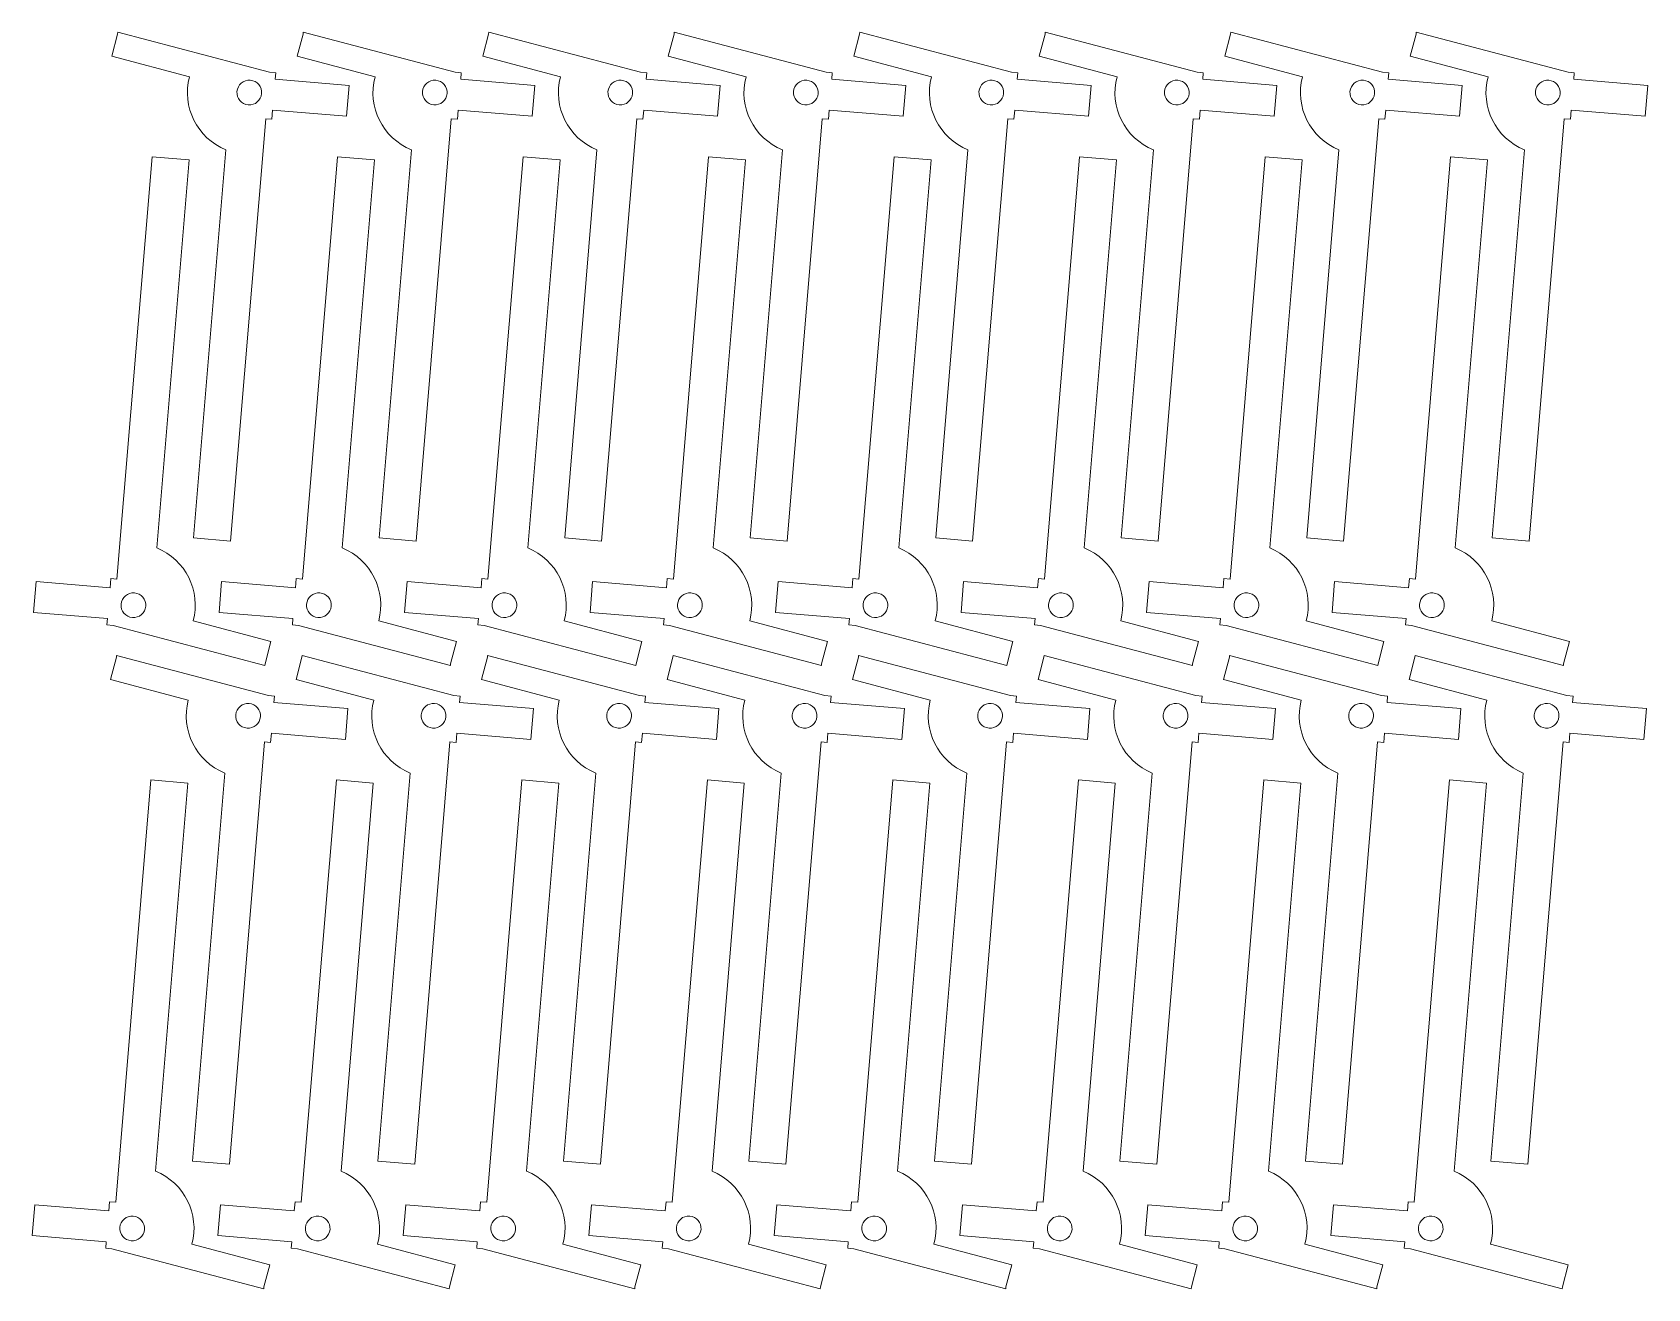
# Model space of a CAD drawing. Header units: millimetres. Extents: x -260 to 262, y -206 to 200.
import ezdxf

# ---------------------------------------------------------------- set-up
doc = ezdxf.new("R2010")
doc.units = ezdxf.units.MM
doc.header["$MEASUREMENT"] = 0
doc.layers.add('Layer 1', color=7, linetype='Continuous')

msp = doc.modelspace()

# ---------------------------------------------------------------- linework, layer by layer
at = {"layer": 'Layer 1', "lineweight": 15}
for points, knots in [([(-197.7771, 162.0093), (-197.7771, 162.0093), (-208.2099, 36.521), (-208.2099, 36.521), (-208.2099, 36.521), (-208.2099, 36.521), (-196.2511, 35.5267), (-196.2511, 35.5267), (-196.2511, 35.5267), (-196.2511, 35.5267), (-184.9004, 172.0557), (-184.9004, 172.0557), (-184.9004, 172.0557), (-184.9004, 172.0557), (-182.9073, 171.89), (-182.9073, 171.89), (-182.9073, 171.89), (-182.9073, 171.89), (-182.6588, 174.8797), (-182.6588, 174.8797), (-182.6588, 174.8797), (-182.6588, 174.8797), (-158.7413, 172.8913), (-158.7413, 172.8913), (-158.7413, 172.8913), (-158.7413, 172.8913), (-157.9128, 182.8569), (-157.9128, 182.8569), (-157.9128, 182.8569), (-157.9128, 182.8569), (-181.8302, 184.8453), (-181.8302, 184.8453), (-181.8302, 184.8453), (-181.8302, 184.8453), (-181.6591, 186.9037), (-181.6591, 186.9037), (-181.6591, 186.9037), (-181.6591, 186.9037), (-183.6522, 187.0694), (-183.6522, 187.0694), (-183.6522, 187.0694), (-183.6522, 187.0694), (-232.7576, 200), (-232.7576, 200), (-232.7576, 200), (-232.7576, 200), (-232.8041, 199.441), (-232.8041, 199.441), (-232.8041, 199.441), (-232.8041, 199.441), (-234.7006, 192.2389), (-234.7006, 192.2389), (-234.7006, 192.2389), (-234.7006, 192.2389), (-209.5577, 185.6183), (-209.5577, 185.6183), (-209.5577, 185.6183), (-212.1149, 175.907), (-207.0743, 165.8054), (-197.7771, 162.0093)], [0, 0, 0, 0, 0.0625, 0.0625, 0.0625, 0.0625, 0.125, 0.125, 0.125, 0.125, 0.1875, 0.1875, 0.1875, 0.1875, 0.25, 0.25, 0.25, 0.25, 0.3125, 0.3125, 0.3125, 0.3125, 0.375, 0.375, 0.375, 0.375, 0.4375, 0.4375, 0.4375, 0.4375, 0.5, 0.5, 0.5, 0.5, 0.5625, 0.5625, 0.5625, 0.5625, 0.625, 0.625, 0.625, 0.625, 0.6875, 0.6875, 0.6875, 0.6875, 0.75, 0.75, 0.75, 0.75, 0.8125, 0.8125, 0.8125, 0.8125, 0.875, 0.875, 0.875, 0.875, 1, 1, 1, 1]), ([(-137.7771, 162.0093), (-137.7771, 162.0093), (-148.2099, 36.521), (-148.2099, 36.521), (-148.2099, 36.521), (-148.2099, 36.521), (-136.2511, 35.5267), (-136.2511, 35.5267), (-136.2511, 35.5267), (-136.2511, 35.5267), (-124.9004, 172.0557), (-124.9004, 172.0557), (-124.9004, 172.0557), (-124.9004, 172.0557), (-122.9073, 171.89), (-122.9073, 171.89), (-122.9073, 171.89), (-122.9073, 171.89), (-122.6588, 174.8797), (-122.6588, 174.8797), (-122.6588, 174.8797), (-122.6588, 174.8797), (-98.7413, 172.8913), (-98.7413, 172.8913), (-98.7413, 172.8913), (-98.7413, 172.8913), (-97.9128, 182.8569), (-97.9128, 182.8569), (-97.9128, 182.8569), (-97.9128, 182.8569), (-121.8302, 184.8453), (-121.8302, 184.8453), (-121.8302, 184.8453), (-121.8302, 184.8453), (-121.6591, 186.9037), (-121.6591, 186.9037), (-121.6591, 186.9037), (-121.6591, 186.9037), (-123.6522, 187.0694), (-123.6522, 187.0694), (-123.6522, 187.0694), (-123.6522, 187.0694), (-172.7576, 200), (-172.7576, 200), (-172.7576, 200), (-172.7576, 200), (-172.8041, 199.441), (-172.8041, 199.441), (-172.8041, 199.441), (-172.8041, 199.441), (-174.7006, 192.2389), (-174.7006, 192.2389), (-174.7006, 192.2389), (-174.7006, 192.2389), (-149.5577, 185.6183), (-149.5577, 185.6183), (-149.5577, 185.6183), (-152.1149, 175.907), (-147.0743, 165.8054), (-137.7771, 162.0093)], [0, 0, 0, 0, 0.0625, 0.0625, 0.0625, 0.0625, 0.125, 0.125, 0.125, 0.125, 0.1875, 0.1875, 0.1875, 0.1875, 0.25, 0.25, 0.25, 0.25, 0.3125, 0.3125, 0.3125, 0.3125, 0.375, 0.375, 0.375, 0.375, 0.4375, 0.4375, 0.4375, 0.4375, 0.5, 0.5, 0.5, 0.5, 0.5625, 0.5625, 0.5625, 0.5625, 0.625, 0.625, 0.625, 0.625, 0.6875, 0.6875, 0.6875, 0.6875, 0.75, 0.75, 0.75, 0.75, 0.8125, 0.8125, 0.8125, 0.8125, 0.875, 0.875, 0.875, 0.875, 1, 1, 1, 1]), ([(-77.7771, 162.0093), (-77.7771, 162.0093), (-88.2099, 36.521), (-88.2099, 36.521), (-88.2099, 36.521), (-88.2099, 36.521), (-76.2511, 35.5267), (-76.2511, 35.5267), (-76.2511, 35.5267), (-76.2511, 35.5267), (-64.9004, 172.0557), (-64.9004, 172.0557), (-64.9004, 172.0557), (-64.9004, 172.0557), (-62.9073, 171.89), (-62.9073, 171.89), (-62.9073, 171.89), (-62.9073, 171.89), (-62.6588, 174.8797), (-62.6588, 174.8797), (-62.6588, 174.8797), (-62.6588, 174.8797), (-38.7413, 172.8913), (-38.7413, 172.8913), (-38.7413, 172.8913), (-38.7413, 172.8913), (-37.9128, 182.8569), (-37.9128, 182.8569), (-37.9128, 182.8569), (-37.9128, 182.8569), (-61.8302, 184.8453), (-61.8302, 184.8453), (-61.8302, 184.8453), (-61.8302, 184.8453), (-61.6591, 186.9037), (-61.6591, 186.9037), (-61.6591, 186.9037), (-61.6591, 186.9037), (-63.6522, 187.0694), (-63.6522, 187.0694), (-63.6522, 187.0694), (-63.6522, 187.0694), (-112.7576, 200), (-112.7576, 200), (-112.7576, 200), (-112.7576, 200), (-112.8041, 199.441), (-112.8041, 199.441), (-112.8041, 199.441), (-112.8041, 199.441), (-114.7006, 192.2389), (-114.7006, 192.2389), (-114.7006, 192.2389), (-114.7006, 192.2389), (-89.5577, 185.6183), (-89.5577, 185.6183), (-89.5577, 185.6183), (-92.1149, 175.907), (-87.0743, 165.8054), (-77.7771, 162.0093)], [0, 0, 0, 0, 0.0625, 0.0625, 0.0625, 0.0625, 0.125, 0.125, 0.125, 0.125, 0.1875, 0.1875, 0.1875, 0.1875, 0.25, 0.25, 0.25, 0.25, 0.3125, 0.3125, 0.3125, 0.3125, 0.375, 0.375, 0.375, 0.375, 0.4375, 0.4375, 0.4375, 0.4375, 0.5, 0.5, 0.5, 0.5, 0.5625, 0.5625, 0.5625, 0.5625, 0.625, 0.625, 0.625, 0.625, 0.6875, 0.6875, 0.6875, 0.6875, 0.75, 0.75, 0.75, 0.75, 0.8125, 0.8125, 0.8125, 0.8125, 0.875, 0.875, 0.875, 0.875, 1, 1, 1, 1]), ([(-17.7771, 162.0093), (-17.7771, 162.0093), (-28.2099, 36.521), (-28.2099, 36.521), (-28.2099, 36.521), (-28.2099, 36.521), (-16.2511, 35.5267), (-16.2511, 35.5267), (-16.2511, 35.5267), (-16.2511, 35.5267), (-4.9004, 172.0557), (-4.9004, 172.0557), (-4.9004, 172.0557), (-4.9004, 172.0557), (-2.9073, 171.89), (-2.9073, 171.89), (-2.9073, 171.89), (-2.9073, 171.89), (-2.6588, 174.8797), (-2.6588, 174.8797), (-2.6588, 174.8797), (-2.6588, 174.8797), (21.2587, 172.8913), (21.2587, 172.8913), (21.2587, 172.8913), (21.2587, 172.8913), (22.0872, 182.8569), (22.0872, 182.8569), (22.0872, 182.8569), (22.0872, 182.8569), (-1.8302, 184.8453), (-1.8302, 184.8453), (-1.8302, 184.8453), (-1.8302, 184.8453), (-1.6591, 186.9037), (-1.6591, 186.9037), (-1.6591, 186.9037), (-1.6591, 186.9037), (-3.6522, 187.0694), (-3.6522, 187.0694), (-3.6522, 187.0694), (-3.6522, 187.0694), (-52.7576, 200), (-52.7576, 200), (-52.7576, 200), (-52.7576, 200), (-52.8041, 199.441), (-52.8041, 199.441), (-52.8041, 199.441), (-52.8041, 199.441), (-54.7006, 192.2389), (-54.7006, 192.2389), (-54.7006, 192.2389), (-54.7006, 192.2389), (-29.5577, 185.6183), (-29.5577, 185.6183), (-29.5577, 185.6183), (-32.1149, 175.907), (-27.0743, 165.8054), (-17.7771, 162.0093)], [0, 0, 0, 0, 0.0625, 0.0625, 0.0625, 0.0625, 0.125, 0.125, 0.125, 0.125, 0.1875, 0.1875, 0.1875, 0.1875, 0.25, 0.25, 0.25, 0.25, 0.3125, 0.3125, 0.3125, 0.3125, 0.375, 0.375, 0.375, 0.375, 0.4375, 0.4375, 0.4375, 0.4375, 0.5, 0.5, 0.5, 0.5, 0.5625, 0.5625, 0.5625, 0.5625, 0.625, 0.625, 0.625, 0.625, 0.6875, 0.6875, 0.6875, 0.6875, 0.75, 0.75, 0.75, 0.75, 0.8125, 0.8125, 0.8125, 0.8125, 0.875, 0.875, 0.875, 0.875, 1, 1, 1, 1]), ([(42.2229, 162.0093), (42.2229, 162.0093), (31.7901, 36.521), (31.7901, 36.521), (31.7901, 36.521), (31.7901, 36.521), (43.7489, 35.5267), (43.7489, 35.5267), (43.7489, 35.5267), (43.7489, 35.5267), (55.0996, 172.0557), (55.0996, 172.0557), (55.0996, 172.0557), (55.0996, 172.0557), (57.0927, 171.89), (57.0927, 171.89), (57.0927, 171.89), (57.0927, 171.89), (57.3412, 174.8797), (57.3412, 174.8797), (57.3412, 174.8797), (57.3412, 174.8797), (81.2587, 172.8913), (81.2587, 172.8913), (81.2587, 172.8913), (81.2587, 172.8913), (82.0872, 182.8569), (82.0872, 182.8569), (82.0872, 182.8569), (82.0872, 182.8569), (58.1698, 184.8453), (58.1698, 184.8453), (58.1698, 184.8453), (58.1698, 184.8453), (58.3409, 186.9037), (58.3409, 186.9037), (58.3409, 186.9037), (58.3409, 186.9037), (56.3478, 187.0694), (56.3478, 187.0694), (56.3478, 187.0694), (56.3478, 187.0694), (7.2424, 200), (7.2424, 200), (7.2424, 200), (7.2424, 200), (7.1959, 199.441), (7.1959, 199.441), (7.1959, 199.441), (7.1959, 199.441), (5.2994, 192.2389), (5.2994, 192.2389), (5.2994, 192.2389), (5.2994, 192.2389), (30.4423, 185.6183), (30.4423, 185.6183), (30.4423, 185.6183), (27.8851, 175.907), (32.9257, 165.8054), (42.2229, 162.0093)], [0, 0, 0, 0, 0.0625, 0.0625, 0.0625, 0.0625, 0.125, 0.125, 0.125, 0.125, 0.1875, 0.1875, 0.1875, 0.1875, 0.25, 0.25, 0.25, 0.25, 0.3125, 0.3125, 0.3125, 0.3125, 0.375, 0.375, 0.375, 0.375, 0.4375, 0.4375, 0.4375, 0.4375, 0.5, 0.5, 0.5, 0.5, 0.5625, 0.5625, 0.5625, 0.5625, 0.625, 0.625, 0.625, 0.625, 0.6875, 0.6875, 0.6875, 0.6875, 0.75, 0.75, 0.75, 0.75, 0.8125, 0.8125, 0.8125, 0.8125, 0.875, 0.875, 0.875, 0.875, 1, 1, 1, 1]), ([(102.2229, 162.0093), (102.2229, 162.0093), (91.7901, 36.521), (91.7901, 36.521), (91.7901, 36.521), (91.7901, 36.521), (103.7489, 35.5267), (103.7489, 35.5267), (103.7489, 35.5267), (103.7489, 35.5267), (115.0996, 172.0557), (115.0996, 172.0557), (115.0996, 172.0557), (115.0996, 172.0557), (117.0927, 171.89), (117.0927, 171.89), (117.0927, 171.89), (117.0927, 171.89), (117.3412, 174.8797), (117.3412, 174.8797), (117.3412, 174.8797), (117.3412, 174.8797), (141.2587, 172.8913), (141.2587, 172.8913), (141.2587, 172.8913), (141.2587, 172.8913), (142.0872, 182.8569), (142.0872, 182.8569), (142.0872, 182.8569), (142.0872, 182.8569), (118.1698, 184.8453), (118.1698, 184.8453), (118.1698, 184.8453), (118.1698, 184.8453), (118.3409, 186.9037), (118.3409, 186.9037), (118.3409, 186.9037), (118.3409, 186.9037), (116.3478, 187.0694), (116.3478, 187.0694), (116.3478, 187.0694), (116.3478, 187.0694), (67.2424, 200), (67.2424, 200), (67.2424, 200), (67.2424, 200), (67.1959, 199.441), (67.1959, 199.441), (67.1959, 199.441), (67.1959, 199.441), (65.2994, 192.2389), (65.2994, 192.2389), (65.2994, 192.2389), (65.2994, 192.2389), (90.4423, 185.6183), (90.4423, 185.6183), (90.4423, 185.6183), (87.8851, 175.907), (92.9257, 165.8054), (102.2229, 162.0093)], [0, 0, 0, 0, 0.0625, 0.0625, 0.0625, 0.0625, 0.125, 0.125, 0.125, 0.125, 0.1875, 0.1875, 0.1875, 0.1875, 0.25, 0.25, 0.25, 0.25, 0.3125, 0.3125, 0.3125, 0.3125, 0.375, 0.375, 0.375, 0.375, 0.4375, 0.4375, 0.4375, 0.4375, 0.5, 0.5, 0.5, 0.5, 0.5625, 0.5625, 0.5625, 0.5625, 0.625, 0.625, 0.625, 0.625, 0.6875, 0.6875, 0.6875, 0.6875, 0.75, 0.75, 0.75, 0.75, 0.8125, 0.8125, 0.8125, 0.8125, 0.875, 0.875, 0.875, 0.875, 1, 1, 1, 1]), ([(162.2229, 162.0093), (162.2229, 162.0093), (151.7901, 36.521), (151.7901, 36.521), (151.7901, 36.521), (151.7901, 36.521), (163.7489, 35.5267), (163.7489, 35.5267), (163.7489, 35.5267), (163.7489, 35.5267), (175.0996, 172.0557), (175.0996, 172.0557), (175.0996, 172.0557), (175.0996, 172.0557), (177.0927, 171.89), (177.0927, 171.89), (177.0927, 171.89), (177.0927, 171.89), (177.3412, 174.8797), (177.3412, 174.8797), (177.3412, 174.8797), (177.3412, 174.8797), (201.2587, 172.8913), (201.2587, 172.8913), (201.2587, 172.8913), (201.2587, 172.8913), (202.0872, 182.8569), (202.0872, 182.8569), (202.0872, 182.8569), (202.0872, 182.8569), (178.1698, 184.8453), (178.1698, 184.8453), (178.1698, 184.8453), (178.1698, 184.8453), (178.3409, 186.9037), (178.3409, 186.9037), (178.3409, 186.9037), (178.3409, 186.9037), (176.3478, 187.0694), (176.3478, 187.0694), (176.3478, 187.0694), (176.3478, 187.0694), (127.2424, 200), (127.2424, 200), (127.2424, 200), (127.2424, 200), (127.1959, 199.441), (127.1959, 199.441), (127.1959, 199.441), (127.1959, 199.441), (125.2994, 192.2389), (125.2994, 192.2389), (125.2994, 192.2389), (125.2994, 192.2389), (150.4423, 185.6183), (150.4423, 185.6183), (150.4423, 185.6183), (147.8851, 175.907), (152.9257, 165.8054), (162.2229, 162.0093)], [0, 0, 0, 0, 0.0625, 0.0625, 0.0625, 0.0625, 0.125, 0.125, 0.125, 0.125, 0.1875, 0.1875, 0.1875, 0.1875, 0.25, 0.25, 0.25, 0.25, 0.3125, 0.3125, 0.3125, 0.3125, 0.375, 0.375, 0.375, 0.375, 0.4375, 0.4375, 0.4375, 0.4375, 0.5, 0.5, 0.5, 0.5, 0.5625, 0.5625, 0.5625, 0.5625, 0.625, 0.625, 0.625, 0.625, 0.6875, 0.6875, 0.6875, 0.6875, 0.75, 0.75, 0.75, 0.75, 0.8125, 0.8125, 0.8125, 0.8125, 0.875, 0.875, 0.875, 0.875, 1, 1, 1, 1]), ([(222.2229, 162.0093), (222.2229, 162.0093), (211.7901, 36.521), (211.7901, 36.521), (211.7901, 36.521), (211.7901, 36.521), (223.7489, 35.5267), (223.7489, 35.5267), (223.7489, 35.5267), (223.7489, 35.5267), (235.0996, 172.0557), (235.0996, 172.0557), (235.0996, 172.0557), (235.0996, 172.0557), (237.0927, 171.89), (237.0927, 171.89), (237.0927, 171.89), (237.0927, 171.89), (237.3412, 174.8797), (237.3412, 174.8797), (237.3412, 174.8797), (237.3412, 174.8797), (261.2587, 172.8913), (261.2587, 172.8913), (261.2587, 172.8913), (261.2587, 172.8913), (262.0872, 182.8569), (262.0872, 182.8569), (262.0872, 182.8569), (262.0872, 182.8569), (238.1698, 184.8453), (238.1698, 184.8453), (238.1698, 184.8453), (238.1698, 184.8453), (238.3409, 186.9037), (238.3409, 186.9037), (238.3409, 186.9037), (238.3409, 186.9037), (236.3478, 187.0694), (236.3478, 187.0694), (236.3478, 187.0694), (236.3478, 187.0694), (187.2424, 200), (187.2424, 200), (187.2424, 200), (187.2424, 200), (187.1959, 199.441), (187.1959, 199.441), (187.1959, 199.441), (187.1959, 199.441), (185.2994, 192.2389), (185.2994, 192.2389), (185.2994, 192.2389), (185.2994, 192.2389), (210.4423, 185.6183), (210.4423, 185.6183), (210.4423, 185.6183), (207.8851, 175.907), (212.9257, 165.8054), (222.2229, 162.0093)], [0, 0, 0, 0, 0.0625, 0.0625, 0.0625, 0.0625, 0.125, 0.125, 0.125, 0.125, 0.1875, 0.1875, 0.1875, 0.1875, 0.25, 0.25, 0.25, 0.25, 0.3125, 0.3125, 0.3125, 0.3125, 0.375, 0.375, 0.375, 0.375, 0.4375, 0.4375, 0.4375, 0.4375, 0.5, 0.5, 0.5, 0.5, 0.5625, 0.5625, 0.5625, 0.5625, 0.625, 0.625, 0.625, 0.625, 0.6875, 0.6875, 0.6875, 0.6875, 0.75, 0.75, 0.75, 0.75, 0.8125, 0.8125, 0.8125, 0.8125, 0.875, 0.875, 0.875, 0.875, 1, 1, 1, 1]), ([(-194.2032, 180.8567), (-194.3863, 178.6552), (-192.75, 176.7221), (-190.5484, 176.5391), (-190.5484, 176.5391), (-188.3469, 176.3561), (-186.4138, 177.9924), (-186.2307, 180.1939), (-186.2307, 180.1939), (-186.0477, 182.3954), (-187.6841, 184.3285), (-189.8856, 184.5116), (-189.8856, 184.5116), (-192.0871, 184.6946), (-194.0202, 183.0583), (-194.2032, 180.8567)], [0, 0, 0, 0, 0.2, 0.2, 0.2, 0.2, 0.4, 0.4, 0.4, 0.4, 0.6, 0.6, 0.6, 0.6, 1, 1, 1, 1]), ([(-134.2032, 180.8567), (-134.3863, 178.6552), (-132.75, 176.7221), (-130.5484, 176.5391), (-130.5484, 176.5391), (-128.3469, 176.3561), (-126.4138, 177.9924), (-126.2307, 180.1939), (-126.2307, 180.1939), (-126.0477, 182.3954), (-127.6841, 184.3285), (-129.8856, 184.5116), (-129.8856, 184.5116), (-132.0871, 184.6946), (-134.0202, 183.0583), (-134.2032, 180.8567)], [0, 0, 0, 0, 0.2, 0.2, 0.2, 0.2, 0.4, 0.4, 0.4, 0.4, 0.6, 0.6, 0.6, 0.6, 1, 1, 1, 1]), ([(-74.2032, 180.8567), (-74.3863, 178.6552), (-72.75, 176.7221), (-70.5484, 176.5391), (-70.5484, 176.5391), (-68.3469, 176.3561), (-66.4138, 177.9924), (-66.2307, 180.1939), (-66.2307, 180.1939), (-66.0477, 182.3954), (-67.6841, 184.3285), (-69.8856, 184.5116), (-69.8856, 184.5116), (-72.0871, 184.6946), (-74.0202, 183.0583), (-74.2032, 180.8567)], [0, 0, 0, 0, 0.2, 0.2, 0.2, 0.2, 0.4, 0.4, 0.4, 0.4, 0.6, 0.6, 0.6, 0.6, 1, 1, 1, 1]), ([(-14.2032, 180.8567), (-14.3863, 178.6552), (-12.75, 176.7221), (-10.5484, 176.5391), (-10.5484, 176.5391), (-8.3469, 176.3561), (-6.4138, 177.9924), (-6.2307, 180.1939), (-6.2307, 180.1939), (-6.0477, 182.3954), (-7.6841, 184.3285), (-9.8856, 184.5116), (-9.8856, 184.5116), (-12.0871, 184.6946), (-14.0202, 183.0583), (-14.2032, 180.8567)], [0, 0, 0, 0, 0.2, 0.2, 0.2, 0.2, 0.4, 0.4, 0.4, 0.4, 0.6, 0.6, 0.6, 0.6, 1, 1, 1, 1]), ([(45.7968, 180.8567), (45.6137, 178.6552), (47.25, 176.7221), (49.4516, 176.5391), (49.4516, 176.5391), (51.6531, 176.3561), (53.5862, 177.9924), (53.7693, 180.1939), (53.7693, 180.1939), (53.9523, 182.3954), (52.3159, 184.3285), (50.1144, 184.5116), (50.1144, 184.5116), (47.9129, 184.6946), (45.9798, 183.0583), (45.7968, 180.8567)], [0, 0, 0, 0, 0.2, 0.2, 0.2, 0.2, 0.4, 0.4, 0.4, 0.4, 0.6, 0.6, 0.6, 0.6, 1, 1, 1, 1]), ([(105.7968, 180.8567), (105.6137, 178.6552), (107.25, 176.7221), (109.4516, 176.5391), (109.4516, 176.5391), (111.6531, 176.3561), (113.5862, 177.9924), (113.7693, 180.1939), (113.7693, 180.1939), (113.9523, 182.3954), (112.3159, 184.3285), (110.1144, 184.5116), (110.1144, 184.5116), (107.9129, 184.6946), (105.9798, 183.0583), (105.7968, 180.8567)], [0, 0, 0, 0, 0.2, 0.2, 0.2, 0.2, 0.4, 0.4, 0.4, 0.4, 0.6, 0.6, 0.6, 0.6, 1, 1, 1, 1]), ([(165.7968, 180.8567), (165.6137, 178.6552), (167.25, 176.7221), (169.4516, 176.5391), (169.4516, 176.5391), (171.6531, 176.3561), (173.5862, 177.9924), (173.7693, 180.1939), (173.7693, 180.1939), (173.9523, 182.3954), (172.3159, 184.3285), (170.1144, 184.5116), (170.1144, 184.5116), (167.9129, 184.6946), (165.9798, 183.0583), (165.7968, 180.8567)], [0, 0, 0, 0, 0.2, 0.2, 0.2, 0.2, 0.4, 0.4, 0.4, 0.4, 0.6, 0.6, 0.6, 0.6, 1, 1, 1, 1]), ([(225.7968, 180.8567), (225.6137, 178.6552), (227.25, 176.7221), (229.4516, 176.5391), (229.4516, 176.5391), (231.6531, 176.3561), (233.5862, 177.9924), (233.7693, 180.1939), (233.7693, 180.1939), (233.9523, 182.3954), (232.3159, 184.3285), (230.1144, 184.5116), (230.1144, 184.5116), (227.9129, 184.6946), (225.9798, 183.0583), (225.7968, 180.8567)], [0, 0, 0, 0, 0.2, 0.2, 0.2, 0.2, 0.4, 0.4, 0.4, 0.4, 0.6, 0.6, 0.6, 0.6, 1, 1, 1, 1]), ([(-220.1357, 33.2911), (-220.1357, 33.2911), (-209.7029, 158.7794), (-209.7029, 158.7794), (-209.7029, 158.7794), (-209.7029, 158.7794), (-221.6617, 159.7737), (-221.6617, 159.7737), (-221.6617, 159.7737), (-221.6617, 159.7737), (-233.0124, 23.2447), (-233.0124, 23.2447), (-233.0124, 23.2447), (-233.0124, 23.2447), (-235.0055, 23.4104), (-235.0055, 23.4104), (-235.0055, 23.4104), (-235.0055, 23.4104), (-235.254, 20.4207), (-235.254, 20.4207), (-235.254, 20.4207), (-235.254, 20.4207), (-259.1715, 22.4091), (-259.1715, 22.4091), (-259.1715, 22.4091), (-259.1715, 22.4091), (-260, 12.4435), (-260, 12.4435), (-260, 12.4435), (-260, 12.4435), (-236.0826, 10.4551), (-236.0826, 10.4551), (-236.0826, 10.4551), (-236.0826, 10.4551), (-236.2537, 8.3967), (-236.2537, 8.3967), (-236.2537, 8.3967), (-236.2537, 8.3967), (-234.2606, 8.231), (-234.2606, 8.231), (-234.2606, 8.231), (-234.2606, 8.231), (-185.1552, -4.6996), (-185.1552, -4.6996), (-185.1552, -4.6996), (-185.1552, -4.6996), (-185.1087, -4.1406), (-185.1087, -4.1406), (-185.1087, -4.1406), (-185.1087, -4.1406), (-183.2122, 3.0615), (-183.2122, 3.0615), (-183.2122, 3.0615), (-183.2122, 3.0615), (-208.3551, 9.6821), (-208.3551, 9.6821), (-208.3551, 9.6821), (-205.7979, 19.3934), (-210.8385, 29.495), (-220.1357, 33.2911)], [0, 0, 0, 0, 0.0625, 0.0625, 0.0625, 0.0625, 0.125, 0.125, 0.125, 0.125, 0.1875, 0.1875, 0.1875, 0.1875, 0.25, 0.25, 0.25, 0.25, 0.3125, 0.3125, 0.3125, 0.3125, 0.375, 0.375, 0.375, 0.375, 0.4375, 0.4375, 0.4375, 0.4375, 0.5, 0.5, 0.5, 0.5, 0.5625, 0.5625, 0.5625, 0.5625, 0.625, 0.625, 0.625, 0.625, 0.6875, 0.6875, 0.6875, 0.6875, 0.75, 0.75, 0.75, 0.75, 0.8125, 0.8125, 0.8125, 0.8125, 0.875, 0.875, 0.875, 0.875, 1, 1, 1, 1]), ([(-160.1357, 33.2911), (-160.1357, 33.2911), (-149.7029, 158.7794), (-149.7029, 158.7794), (-149.7029, 158.7794), (-149.7029, 158.7794), (-161.6617, 159.7737), (-161.6617, 159.7737), (-161.6617, 159.7737), (-161.6617, 159.7737), (-173.0124, 23.2447), (-173.0124, 23.2447), (-173.0124, 23.2447), (-173.0124, 23.2447), (-175.0055, 23.4104), (-175.0055, 23.4104), (-175.0055, 23.4104), (-175.0055, 23.4104), (-175.254, 20.4207), (-175.254, 20.4207), (-175.254, 20.4207), (-175.254, 20.4207), (-199.1715, 22.4091), (-199.1715, 22.4091), (-199.1715, 22.4091), (-199.1715, 22.4091), (-200, 12.4435), (-200, 12.4435), (-200, 12.4435), (-200, 12.4435), (-176.0826, 10.4551), (-176.0826, 10.4551), (-176.0826, 10.4551), (-176.0826, 10.4551), (-176.2537, 8.3967), (-176.2537, 8.3967), (-176.2537, 8.3967), (-176.2537, 8.3967), (-174.2606, 8.231), (-174.2606, 8.231), (-174.2606, 8.231), (-174.2606, 8.231), (-125.1552, -4.6996), (-125.1552, -4.6996), (-125.1552, -4.6996), (-125.1552, -4.6996), (-125.1087, -4.1406), (-125.1087, -4.1406), (-125.1087, -4.1406), (-125.1087, -4.1406), (-123.2122, 3.0615), (-123.2122, 3.0615), (-123.2122, 3.0615), (-123.2122, 3.0615), (-148.3551, 9.6821), (-148.3551, 9.6821), (-148.3551, 9.6821), (-145.7979, 19.3934), (-150.8385, 29.495), (-160.1357, 33.2911)], [0, 0, 0, 0, 0.0625, 0.0625, 0.0625, 0.0625, 0.125, 0.125, 0.125, 0.125, 0.1875, 0.1875, 0.1875, 0.1875, 0.25, 0.25, 0.25, 0.25, 0.3125, 0.3125, 0.3125, 0.3125, 0.375, 0.375, 0.375, 0.375, 0.4375, 0.4375, 0.4375, 0.4375, 0.5, 0.5, 0.5, 0.5, 0.5625, 0.5625, 0.5625, 0.5625, 0.625, 0.625, 0.625, 0.625, 0.6875, 0.6875, 0.6875, 0.6875, 0.75, 0.75, 0.75, 0.75, 0.8125, 0.8125, 0.8125, 0.8125, 0.875, 0.875, 0.875, 0.875, 1, 1, 1, 1]), ([(-100.1357, 33.2911), (-100.1357, 33.2911), (-89.7029, 158.7794), (-89.7029, 158.7794), (-89.7029, 158.7794), (-89.7029, 158.7794), (-101.6617, 159.7737), (-101.6617, 159.7737), (-101.6617, 159.7737), (-101.6617, 159.7737), (-113.0124, 23.2447), (-113.0124, 23.2447), (-113.0124, 23.2447), (-113.0124, 23.2447), (-115.0055, 23.4104), (-115.0055, 23.4104), (-115.0055, 23.4104), (-115.0055, 23.4104), (-115.254, 20.4207), (-115.254, 20.4207), (-115.254, 20.4207), (-115.254, 20.4207), (-139.1715, 22.4091), (-139.1715, 22.4091), (-139.1715, 22.4091), (-139.1715, 22.4091), (-140, 12.4435), (-140, 12.4435), (-140, 12.4435), (-140, 12.4435), (-116.0826, 10.4551), (-116.0826, 10.4551), (-116.0826, 10.4551), (-116.0826, 10.4551), (-116.2537, 8.3967), (-116.2537, 8.3967), (-116.2537, 8.3967), (-116.2537, 8.3967), (-114.2606, 8.231), (-114.2606, 8.231), (-114.2606, 8.231), (-114.2606, 8.231), (-65.1552, -4.6996), (-65.1552, -4.6996), (-65.1552, -4.6996), (-65.1552, -4.6996), (-65.1087, -4.1406), (-65.1087, -4.1406), (-65.1087, -4.1406), (-65.1087, -4.1406), (-63.2122, 3.0615), (-63.2122, 3.0615), (-63.2122, 3.0615), (-63.2122, 3.0615), (-88.3551, 9.6821), (-88.3551, 9.6821), (-88.3551, 9.6821), (-85.7979, 19.3934), (-90.8385, 29.495), (-100.1357, 33.2911)], [0, 0, 0, 0, 0.0625, 0.0625, 0.0625, 0.0625, 0.125, 0.125, 0.125, 0.125, 0.1875, 0.1875, 0.1875, 0.1875, 0.25, 0.25, 0.25, 0.25, 0.3125, 0.3125, 0.3125, 0.3125, 0.375, 0.375, 0.375, 0.375, 0.4375, 0.4375, 0.4375, 0.4375, 0.5, 0.5, 0.5, 0.5, 0.5625, 0.5625, 0.5625, 0.5625, 0.625, 0.625, 0.625, 0.625, 0.6875, 0.6875, 0.6875, 0.6875, 0.75, 0.75, 0.75, 0.75, 0.8125, 0.8125, 0.8125, 0.8125, 0.875, 0.875, 0.875, 0.875, 1, 1, 1, 1]), ([(-40.1357, 33.2911), (-40.1357, 33.2911), (-29.7029, 158.7794), (-29.7029, 158.7794), (-29.7029, 158.7794), (-29.7029, 158.7794), (-41.6617, 159.7737), (-41.6617, 159.7737), (-41.6617, 159.7737), (-41.6617, 159.7737), (-53.0124, 23.2447), (-53.0124, 23.2447), (-53.0124, 23.2447), (-53.0124, 23.2447), (-55.0055, 23.4104), (-55.0055, 23.4104), (-55.0055, 23.4104), (-55.0055, 23.4104), (-55.254, 20.4207), (-55.254, 20.4207), (-55.254, 20.4207), (-55.254, 20.4207), (-79.1715, 22.4091), (-79.1715, 22.4091), (-79.1715, 22.4091), (-79.1715, 22.4091), (-80, 12.4435), (-80, 12.4435), (-80, 12.4435), (-80, 12.4435), (-56.0826, 10.4551), (-56.0826, 10.4551), (-56.0826, 10.4551), (-56.0826, 10.4551), (-56.2537, 8.3967), (-56.2537, 8.3967), (-56.2537, 8.3967), (-56.2537, 8.3967), (-54.2606, 8.231), (-54.2606, 8.231), (-54.2606, 8.231), (-54.2606, 8.231), (-5.1552, -4.6996), (-5.1552, -4.6996), (-5.1552, -4.6996), (-5.1552, -4.6996), (-5.1087, -4.1406), (-5.1087, -4.1406), (-5.1087, -4.1406), (-5.1087, -4.1406), (-3.2122, 3.0615), (-3.2122, 3.0615), (-3.2122, 3.0615), (-3.2122, 3.0615), (-28.3551, 9.6821), (-28.3551, 9.6821), (-28.3551, 9.6821), (-25.7979, 19.3934), (-30.8385, 29.495), (-40.1357, 33.2911)], [0, 0, 0, 0, 0.0625, 0.0625, 0.0625, 0.0625, 0.125, 0.125, 0.125, 0.125, 0.1875, 0.1875, 0.1875, 0.1875, 0.25, 0.25, 0.25, 0.25, 0.3125, 0.3125, 0.3125, 0.3125, 0.375, 0.375, 0.375, 0.375, 0.4375, 0.4375, 0.4375, 0.4375, 0.5, 0.5, 0.5, 0.5, 0.5625, 0.5625, 0.5625, 0.5625, 0.625, 0.625, 0.625, 0.625, 0.6875, 0.6875, 0.6875, 0.6875, 0.75, 0.75, 0.75, 0.75, 0.8125, 0.8125, 0.8125, 0.8125, 0.875, 0.875, 0.875, 0.875, 1, 1, 1, 1]), ([(19.8643, 33.2911), (19.8643, 33.2911), (30.2971, 158.7794), (30.2971, 158.7794), (30.2971, 158.7794), (30.2971, 158.7794), (18.3383, 159.7737), (18.3383, 159.7737), (18.3383, 159.7737), (18.3383, 159.7737), (6.9876, 23.2447), (6.9876, 23.2447), (6.9876, 23.2447), (6.9876, 23.2447), (4.9945, 23.4104), (4.9945, 23.4104), (4.9945, 23.4104), (4.9945, 23.4104), (4.746, 20.4207), (4.746, 20.4207), (4.746, 20.4207), (4.746, 20.4207), (-19.1715, 22.4091), (-19.1715, 22.4091), (-19.1715, 22.4091), (-19.1715, 22.4091), (-20, 12.4435), (-20, 12.4435), (-20, 12.4435), (-20, 12.4435), (3.9174, 10.4551), (3.9174, 10.4551), (3.9174, 10.4551), (3.9174, 10.4551), (3.7463, 8.3967), (3.7463, 8.3967), (3.7463, 8.3967), (3.7463, 8.3967), (5.7394, 8.231), (5.7394, 8.231), (5.7394, 8.231), (5.7394, 8.231), (54.8448, -4.6996), (54.8448, -4.6996), (54.8448, -4.6996), (54.8448, -4.6996), (54.8913, -4.1406), (54.8913, -4.1406), (54.8913, -4.1406), (54.8913, -4.1406), (56.7878, 3.0615), (56.7878, 3.0615), (56.7878, 3.0615), (56.7878, 3.0615), (31.6449, 9.6821), (31.6449, 9.6821), (31.6449, 9.6821), (34.2021, 19.3934), (29.1615, 29.495), (19.8643, 33.2911)], [0, 0, 0, 0, 0.0625, 0.0625, 0.0625, 0.0625, 0.125, 0.125, 0.125, 0.125, 0.1875, 0.1875, 0.1875, 0.1875, 0.25, 0.25, 0.25, 0.25, 0.3125, 0.3125, 0.3125, 0.3125, 0.375, 0.375, 0.375, 0.375, 0.4375, 0.4375, 0.4375, 0.4375, 0.5, 0.5, 0.5, 0.5, 0.5625, 0.5625, 0.5625, 0.5625, 0.625, 0.625, 0.625, 0.625, 0.6875, 0.6875, 0.6875, 0.6875, 0.75, 0.75, 0.75, 0.75, 0.8125, 0.8125, 0.8125, 0.8125, 0.875, 0.875, 0.875, 0.875, 1, 1, 1, 1]), ([(79.8643, 33.2911), (79.8643, 33.2911), (90.2971, 158.7794), (90.2971, 158.7794), (90.2971, 158.7794), (90.2971, 158.7794), (78.3383, 159.7737), (78.3383, 159.7737), (78.3383, 159.7737), (78.3383, 159.7737), (66.9876, 23.2447), (66.9876, 23.2447), (66.9876, 23.2447), (66.9876, 23.2447), (64.9945, 23.4104), (64.9945, 23.4104), (64.9945, 23.4104), (64.9945, 23.4104), (64.746, 20.4207), (64.746, 20.4207), (64.746, 20.4207), (64.746, 20.4207), (40.8285, 22.4091), (40.8285, 22.4091), (40.8285, 22.4091), (40.8285, 22.4091), (40, 12.4435), (40, 12.4435), (40, 12.4435), (40, 12.4435), (63.9174, 10.4551), (63.9174, 10.4551), (63.9174, 10.4551), (63.9174, 10.4551), (63.7463, 8.3967), (63.7463, 8.3967), (63.7463, 8.3967), (63.7463, 8.3967), (65.7394, 8.231), (65.7394, 8.231), (65.7394, 8.231), (65.7394, 8.231), (114.8448, -4.6996), (114.8448, -4.6996), (114.8448, -4.6996), (114.8448, -4.6996), (114.8913, -4.1406), (114.8913, -4.1406), (114.8913, -4.1406), (114.8913, -4.1406), (116.7878, 3.0615), (116.7878, 3.0615), (116.7878, 3.0615), (116.7878, 3.0615), (91.6449, 9.6821), (91.6449, 9.6821), (91.6449, 9.6821), (94.2021, 19.3934), (89.1615, 29.495), (79.8643, 33.2911)], [0, 0, 0, 0, 0.0625, 0.0625, 0.0625, 0.0625, 0.125, 0.125, 0.125, 0.125, 0.1875, 0.1875, 0.1875, 0.1875, 0.25, 0.25, 0.25, 0.25, 0.3125, 0.3125, 0.3125, 0.3125, 0.375, 0.375, 0.375, 0.375, 0.4375, 0.4375, 0.4375, 0.4375, 0.5, 0.5, 0.5, 0.5, 0.5625, 0.5625, 0.5625, 0.5625, 0.625, 0.625, 0.625, 0.625, 0.6875, 0.6875, 0.6875, 0.6875, 0.75, 0.75, 0.75, 0.75, 0.8125, 0.8125, 0.8125, 0.8125, 0.875, 0.875, 0.875, 0.875, 1, 1, 1, 1]), ([(139.8643, 33.2911), (139.8643, 33.2911), (150.2971, 158.7794), (150.2971, 158.7794), (150.2971, 158.7794), (150.2971, 158.7794), (138.3383, 159.7737), (138.3383, 159.7737), (138.3383, 159.7737), (138.3383, 159.7737), (126.9876, 23.2447), (126.9876, 23.2447), (126.9876, 23.2447), (126.9876, 23.2447), (124.9945, 23.4104), (124.9945, 23.4104), (124.9945, 23.4104), (124.9945, 23.4104), (124.746, 20.4207), (124.746, 20.4207), (124.746, 20.4207), (124.746, 20.4207), (100.8285, 22.4091), (100.8285, 22.4091), (100.8285, 22.4091), (100.8285, 22.4091), (100, 12.4435), (100, 12.4435), (100, 12.4435), (100, 12.4435), (123.9174, 10.4551), (123.9174, 10.4551), (123.9174, 10.4551), (123.9174, 10.4551), (123.7463, 8.3967), (123.7463, 8.3967), (123.7463, 8.3967), (123.7463, 8.3967), (125.7394, 8.231), (125.7394, 8.231), (125.7394, 8.231), (125.7394, 8.231), (174.8448, -4.6996), (174.8448, -4.6996), (174.8448, -4.6996), (174.8448, -4.6996), (174.8913, -4.1406), (174.8913, -4.1406), (174.8913, -4.1406), (174.8913, -4.1406), (176.7878, 3.0615), (176.7878, 3.0615), (176.7878, 3.0615), (176.7878, 3.0615), (151.6449, 9.6821), (151.6449, 9.6821), (151.6449, 9.6821), (154.2021, 19.3934), (149.1615, 29.495), (139.8643, 33.2911)], [0, 0, 0, 0, 0.0625, 0.0625, 0.0625, 0.0625, 0.125, 0.125, 0.125, 0.125, 0.1875, 0.1875, 0.1875, 0.1875, 0.25, 0.25, 0.25, 0.25, 0.3125, 0.3125, 0.3125, 0.3125, 0.375, 0.375, 0.375, 0.375, 0.4375, 0.4375, 0.4375, 0.4375, 0.5, 0.5, 0.5, 0.5, 0.5625, 0.5625, 0.5625, 0.5625, 0.625, 0.625, 0.625, 0.625, 0.6875, 0.6875, 0.6875, 0.6875, 0.75, 0.75, 0.75, 0.75, 0.8125, 0.8125, 0.8125, 0.8125, 0.875, 0.875, 0.875, 0.875, 1, 1, 1, 1]), ([(199.8643, 33.2911), (199.8643, 33.2911), (210.2971, 158.7794), (210.2971, 158.7794), (210.2971, 158.7794), (210.2971, 158.7794), (198.3383, 159.7737), (198.3383, 159.7737), (198.3383, 159.7737), (198.3383, 159.7737), (186.9876, 23.2447), (186.9876, 23.2447), (186.9876, 23.2447), (186.9876, 23.2447), (184.9945, 23.4104), (184.9945, 23.4104), (184.9945, 23.4104), (184.9945, 23.4104), (184.746, 20.4207), (184.746, 20.4207), (184.746, 20.4207), (184.746, 20.4207), (160.8285, 22.4091), (160.8285, 22.4091), (160.8285, 22.4091), (160.8285, 22.4091), (160, 12.4435), (160, 12.4435), (160, 12.4435), (160, 12.4435), (183.9174, 10.4551), (183.9174, 10.4551), (183.9174, 10.4551), (183.9174, 10.4551), (183.7463, 8.3967), (183.7463, 8.3967), (183.7463, 8.3967), (183.7463, 8.3967), (185.7394, 8.231), (185.7394, 8.231), (185.7394, 8.231), (185.7394, 8.231), (234.8448, -4.6996), (234.8448, -4.6996), (234.8448, -4.6996), (234.8448, -4.6996), (234.8913, -4.1406), (234.8913, -4.1406), (234.8913, -4.1406), (234.8913, -4.1406), (236.7878, 3.0615), (236.7878, 3.0615), (236.7878, 3.0615), (236.7878, 3.0615), (211.6449, 9.6821), (211.6449, 9.6821), (211.6449, 9.6821), (214.2021, 19.3934), (209.1615, 29.495), (199.8643, 33.2911)], [0, 0, 0, 0, 0.0625, 0.0625, 0.0625, 0.0625, 0.125, 0.125, 0.125, 0.125, 0.1875, 0.1875, 0.1875, 0.1875, 0.25, 0.25, 0.25, 0.25, 0.3125, 0.3125, 0.3125, 0.3125, 0.375, 0.375, 0.375, 0.375, 0.4375, 0.4375, 0.4375, 0.4375, 0.5, 0.5, 0.5, 0.5, 0.5625, 0.5625, 0.5625, 0.5625, 0.625, 0.625, 0.625, 0.625, 0.6875, 0.6875, 0.6875, 0.6875, 0.75, 0.75, 0.75, 0.75, 0.8125, 0.8125, 0.8125, 0.8125, 0.875, 0.875, 0.875, 0.875, 1, 1, 1, 1]), ([(-223.7096, 14.4437), (-223.5265, 16.6452), (-225.1628, 18.5783), (-227.3644, 18.7613), (-227.3644, 18.7613), (-229.5659, 18.9443), (-231.499, 17.308), (-231.6821, 15.1065), (-231.6821, 15.1065), (-231.8651, 12.905), (-230.2287, 10.9719), (-228.0272, 10.7888), (-228.0272, 10.7888), (-225.8257, 10.6058), (-223.8926, 12.2421), (-223.7096, 14.4437)], [0, 0, 0, 0, 0.2, 0.2, 0.2, 0.2, 0.4, 0.4, 0.4, 0.4, 0.6, 0.6, 0.6, 0.6, 1, 1, 1, 1]), ([(-163.7096, 14.4437), (-163.5265, 16.6452), (-165.1628, 18.5783), (-167.3644, 18.7613), (-167.3644, 18.7613), (-169.5659, 18.9443), (-171.499, 17.308), (-171.6821, 15.1065), (-171.6821, 15.1065), (-171.8651, 12.905), (-170.2287, 10.9719), (-168.0272, 10.7888), (-168.0272, 10.7888), (-165.8257, 10.6058), (-163.8926, 12.2421), (-163.7096, 14.4437)], [0, 0, 0, 0, 0.2, 0.2, 0.2, 0.2, 0.4, 0.4, 0.4, 0.4, 0.6, 0.6, 0.6, 0.6, 1, 1, 1, 1]), ([(-103.7096, 14.4437), (-103.5265, 16.6452), (-105.1628, 18.5783), (-107.3644, 18.7613), (-107.3644, 18.7613), (-109.5659, 18.9443), (-111.499, 17.308), (-111.6821, 15.1065), (-111.6821, 15.1065), (-111.8651, 12.905), (-110.2287, 10.9719), (-108.0272, 10.7888), (-108.0272, 10.7888), (-105.8257, 10.6058), (-103.8926, 12.2421), (-103.7096, 14.4437)], [0, 0, 0, 0, 0.2, 0.2, 0.2, 0.2, 0.4, 0.4, 0.4, 0.4, 0.6, 0.6, 0.6, 0.6, 1, 1, 1, 1]), ([(-43.7096, 14.4437), (-43.5265, 16.6452), (-45.1628, 18.5783), (-47.3644, 18.7613), (-47.3644, 18.7613), (-49.5659, 18.9443), (-51.499, 17.308), (-51.6821, 15.1065), (-51.6821, 15.1065), (-51.8651, 12.905), (-50.2287, 10.9719), (-48.0272, 10.7888), (-48.0272, 10.7888), (-45.8257, 10.6058), (-43.8926, 12.2421), (-43.7096, 14.4437)], [0, 0, 0, 0, 0.2, 0.2, 0.2, 0.2, 0.4, 0.4, 0.4, 0.4, 0.6, 0.6, 0.6, 0.6, 1, 1, 1, 1]), ([(16.2904, 14.4437), (16.4735, 16.6452), (14.8372, 18.5783), (12.6356, 18.7613), (12.6356, 18.7613), (10.4341, 18.9443), (8.501, 17.308), (8.3179, 15.1065), (8.3179, 15.1065), (8.1349, 12.905), (9.7713, 10.9719), (11.9728, 10.7888), (11.9728, 10.7888), (14.1743, 10.6058), (16.1074, 12.2421), (16.2904, 14.4437)], [0, 0, 0, 0, 0.2, 0.2, 0.2, 0.2, 0.4, 0.4, 0.4, 0.4, 0.6, 0.6, 0.6, 0.6, 1, 1, 1, 1]), ([(76.2904, 14.4437), (76.4735, 16.6452), (74.8372, 18.5783), (72.6356, 18.7613), (72.6356, 18.7613), (70.4341, 18.9443), (68.501, 17.308), (68.3179, 15.1065), (68.3179, 15.1065), (68.1349, 12.905), (69.7713, 10.9719), (71.9728, 10.7888), (71.9728, 10.7888), (74.1743, 10.6058), (76.1074, 12.2421), (76.2904, 14.4437)], [0, 0, 0, 0, 0.2, 0.2, 0.2, 0.2, 0.4, 0.4, 0.4, 0.4, 0.6, 0.6, 0.6, 0.6, 1, 1, 1, 1]), ([(136.2904, 14.4437), (136.4735, 16.6452), (134.8372, 18.5783), (132.6356, 18.7613), (132.6356, 18.7613), (130.4341, 18.9443), (128.501, 17.308), (128.3179, 15.1065), (128.3179, 15.1065), (128.1349, 12.905), (129.7713, 10.9719), (131.9728, 10.7888), (131.9728, 10.7888), (134.1743, 10.6058), (136.1074, 12.2421), (136.2904, 14.4437)], [0, 0, 0, 0, 0.2, 0.2, 0.2, 0.2, 0.4, 0.4, 0.4, 0.4, 0.6, 0.6, 0.6, 0.6, 1, 1, 1, 1]), ([(196.2904, 14.4437), (196.4735, 16.6452), (194.8372, 18.5783), (192.6356, 18.7613), (192.6356, 18.7613), (190.4341, 18.9443), (188.501, 17.308), (188.3179, 15.1065), (188.3179, 15.1065), (188.1349, 12.905), (189.7713, 10.9719), (191.9728, 10.7888), (191.9728, 10.7888), (194.1743, 10.6058), (196.1074, 12.2421), (196.2904, 14.4437)], [0, 0, 0, 0, 0.2, 0.2, 0.2, 0.2, 0.4, 0.4, 0.4, 0.4, 0.6, 0.6, 0.6, 0.6, 1, 1, 1, 1]), ([(-198.1771, -39.4907), (-198.1771, -39.4907), (-208.6099, -164.979), (-208.6099, -164.979), (-208.6099, -164.979), (-208.6099, -164.979), (-196.6511, -165.9733), (-196.6511, -165.9733), (-196.6511, -165.9733), (-196.6511, -165.9733), (-185.3004, -29.4443), (-185.3004, -29.4443), (-185.3004, -29.4443), (-185.3004, -29.4443), (-183.3073, -29.61), (-183.3073, -29.61), (-183.3073, -29.61), (-183.3073, -29.61), (-183.0588, -26.6203), (-183.0588, -26.6203), (-183.0588, -26.6203), (-183.0588, -26.6203), (-159.1413, -28.6087), (-159.1413, -28.6087), (-159.1413, -28.6087), (-159.1413, -28.6087), (-158.3128, -18.6431), (-158.3128, -18.6431), (-158.3128, -18.6431), (-158.3128, -18.6431), (-182.2302, -16.6547), (-182.2302, -16.6547), (-182.2302, -16.6547), (-182.2302, -16.6547), (-182.0591, -14.5963), (-182.0591, -14.5963), (-182.0591, -14.5963), (-182.0591, -14.5963), (-184.0522, -14.4306), (-184.0522, -14.4306), (-184.0522, -14.4306), (-184.0522, -14.4306), (-233.1576, -1.5), (-233.1576, -1.5), (-233.1576, -1.5), (-233.1576, -1.5), (-233.2041, -2.059), (-233.2041, -2.059), (-233.2041, -2.059), (-233.2041, -2.059), (-235.1006, -9.2611), (-235.1006, -9.2611), (-235.1006, -9.2611), (-235.1006, -9.2611), (-209.9577, -15.8817), (-209.9577, -15.8817), (-209.9577, -15.8817), (-212.5149, -25.593), (-207.4743, -35.6946), (-198.1771, -39.4907)], [0, 0, 0, 0, 0.0625, 0.0625, 0.0625, 0.0625, 0.125, 0.125, 0.125, 0.125, 0.1875, 0.1875, 0.1875, 0.1875, 0.25, 0.25, 0.25, 0.25, 0.3125, 0.3125, 0.3125, 0.3125, 0.375, 0.375, 0.375, 0.375, 0.4375, 0.4375, 0.4375, 0.4375, 0.5, 0.5, 0.5, 0.5, 0.5625, 0.5625, 0.5625, 0.5625, 0.625, 0.625, 0.625, 0.625, 0.6875, 0.6875, 0.6875, 0.6875, 0.75, 0.75, 0.75, 0.75, 0.8125, 0.8125, 0.8125, 0.8125, 0.875, 0.875, 0.875, 0.875, 1, 1, 1, 1]), ([(-138.1771, -39.4907), (-138.1771, -39.4907), (-148.6099, -164.979), (-148.6099, -164.979), (-148.6099, -164.979), (-148.6099, -164.979), (-136.6511, -165.9733), (-136.6511, -165.9733), (-136.6511, -165.9733), (-136.6511, -165.9733), (-125.3004, -29.4443), (-125.3004, -29.4443), (-125.3004, -29.4443), (-125.3004, -29.4443), (-123.3073, -29.61), (-123.3073, -29.61), (-123.3073, -29.61), (-123.3073, -29.61), (-123.0588, -26.6203), (-123.0588, -26.6203), (-123.0588, -26.6203), (-123.0588, -26.6203), (-99.1413, -28.6087), (-99.1413, -28.6087), (-99.1413, -28.6087), (-99.1413, -28.6087), (-98.3128, -18.6431), (-98.3128, -18.6431), (-98.3128, -18.6431), (-98.3128, -18.6431), (-122.2302, -16.6547), (-122.2302, -16.6547), (-122.2302, -16.6547), (-122.2302, -16.6547), (-122.0591, -14.5963), (-122.0591, -14.5963), (-122.0591, -14.5963), (-122.0591, -14.5963), (-124.0522, -14.4306), (-124.0522, -14.4306), (-124.0522, -14.4306), (-124.0522, -14.4306), (-173.1576, -1.5), (-173.1576, -1.5), (-173.1576, -1.5), (-173.1576, -1.5), (-173.2041, -2.059), (-173.2041, -2.059), (-173.2041, -2.059), (-173.2041, -2.059), (-175.1006, -9.2611), (-175.1006, -9.2611), (-175.1006, -9.2611), (-175.1006, -9.2611), (-149.9577, -15.8817), (-149.9577, -15.8817), (-149.9577, -15.8817), (-152.5149, -25.593), (-147.4743, -35.6946), (-138.1771, -39.4907)], [0, 0, 0, 0, 0.0625, 0.0625, 0.0625, 0.0625, 0.125, 0.125, 0.125, 0.125, 0.1875, 0.1875, 0.1875, 0.1875, 0.25, 0.25, 0.25, 0.25, 0.3125, 0.3125, 0.3125, 0.3125, 0.375, 0.375, 0.375, 0.375, 0.4375, 0.4375, 0.4375, 0.4375, 0.5, 0.5, 0.5, 0.5, 0.5625, 0.5625, 0.5625, 0.5625, 0.625, 0.625, 0.625, 0.625, 0.6875, 0.6875, 0.6875, 0.6875, 0.75, 0.75, 0.75, 0.75, 0.8125, 0.8125, 0.8125, 0.8125, 0.875, 0.875, 0.875, 0.875, 1, 1, 1, 1]), ([(-78.1771, -39.4907), (-78.1771, -39.4907), (-88.6099, -164.979), (-88.6099, -164.979), (-88.6099, -164.979), (-88.6099, -164.979), (-76.6511, -165.9733), (-76.6511, -165.9733), (-76.6511, -165.9733), (-76.6511, -165.9733), (-65.3004, -29.4443), (-65.3004, -29.4443), (-65.3004, -29.4443), (-65.3004, -29.4443), (-63.3073, -29.61), (-63.3073, -29.61), (-63.3073, -29.61), (-63.3073, -29.61), (-63.0588, -26.6203), (-63.0588, -26.6203), (-63.0588, -26.6203), (-63.0588, -26.6203), (-39.1413, -28.6087), (-39.1413, -28.6087), (-39.1413, -28.6087), (-39.1413, -28.6087), (-38.3128, -18.6431), (-38.3128, -18.6431), (-38.3128, -18.6431), (-38.3128, -18.6431), (-62.2302, -16.6547), (-62.2302, -16.6547), (-62.2302, -16.6547), (-62.2302, -16.6547), (-62.0591, -14.5963), (-62.0591, -14.5963), (-62.0591, -14.5963), (-62.0591, -14.5963), (-64.0522, -14.4306), (-64.0522, -14.4306), (-64.0522, -14.4306), (-64.0522, -14.4306), (-113.1576, -1.5), (-113.1576, -1.5), (-113.1576, -1.5), (-113.1576, -1.5), (-113.2041, -2.059), (-113.2041, -2.059), (-113.2041, -2.059), (-113.2041, -2.059), (-115.1006, -9.2611), (-115.1006, -9.2611), (-115.1006, -9.2611), (-115.1006, -9.2611), (-89.9577, -15.8817), (-89.9577, -15.8817), (-89.9577, -15.8817), (-92.5149, -25.593), (-87.4743, -35.6946), (-78.1771, -39.4907)], [0, 0, 0, 0, 0.0625, 0.0625, 0.0625, 0.0625, 0.125, 0.125, 0.125, 0.125, 0.1875, 0.1875, 0.1875, 0.1875, 0.25, 0.25, 0.25, 0.25, 0.3125, 0.3125, 0.3125, 0.3125, 0.375, 0.375, 0.375, 0.375, 0.4375, 0.4375, 0.4375, 0.4375, 0.5, 0.5, 0.5, 0.5, 0.5625, 0.5625, 0.5625, 0.5625, 0.625, 0.625, 0.625, 0.625, 0.6875, 0.6875, 0.6875, 0.6875, 0.75, 0.75, 0.75, 0.75, 0.8125, 0.8125, 0.8125, 0.8125, 0.875, 0.875, 0.875, 0.875, 1, 1, 1, 1]), ([(-18.1771, -39.4907), (-18.1771, -39.4907), (-28.6099, -164.979), (-28.6099, -164.979), (-28.6099, -164.979), (-28.6099, -164.979), (-16.6511, -165.9733), (-16.6511, -165.9733), (-16.6511, -165.9733), (-16.6511, -165.9733), (-5.3004, -29.4443), (-5.3004, -29.4443), (-5.3004, -29.4443), (-5.3004, -29.4443), (-3.3073, -29.61), (-3.3073, -29.61), (-3.3073, -29.61), (-3.3073, -29.61), (-3.0588, -26.6203), (-3.0588, -26.6203), (-3.0588, -26.6203), (-3.0588, -26.6203), (20.8587, -28.6087), (20.8587, -28.6087), (20.8587, -28.6087), (20.8587, -28.6087), (21.6872, -18.6431), (21.6872, -18.6431), (21.6872, -18.6431), (21.6872, -18.6431), (-2.2302, -16.6547), (-2.2302, -16.6547), (-2.2302, -16.6547), (-2.2302, -16.6547), (-2.0591, -14.5963), (-2.0591, -14.5963), (-2.0591, -14.5963), (-2.0591, -14.5963), (-4.0522, -14.4306), (-4.0522, -14.4306), (-4.0522, -14.4306), (-4.0522, -14.4306), (-53.1576, -1.5), (-53.1576, -1.5), (-53.1576, -1.5), (-53.1576, -1.5), (-53.2041, -2.059), (-53.2041, -2.059), (-53.2041, -2.059), (-53.2041, -2.059), (-55.1006, -9.2611), (-55.1006, -9.2611), (-55.1006, -9.2611), (-55.1006, -9.2611), (-29.9577, -15.8817), (-29.9577, -15.8817), (-29.9577, -15.8817), (-32.5149, -25.593), (-27.4743, -35.6946), (-18.1771, -39.4907)], [0, 0, 0, 0, 0.0625, 0.0625, 0.0625, 0.0625, 0.125, 0.125, 0.125, 0.125, 0.1875, 0.1875, 0.1875, 0.1875, 0.25, 0.25, 0.25, 0.25, 0.3125, 0.3125, 0.3125, 0.3125, 0.375, 0.375, 0.375, 0.375, 0.4375, 0.4375, 0.4375, 0.4375, 0.5, 0.5, 0.5, 0.5, 0.5625, 0.5625, 0.5625, 0.5625, 0.625, 0.625, 0.625, 0.625, 0.6875, 0.6875, 0.6875, 0.6875, 0.75, 0.75, 0.75, 0.75, 0.8125, 0.8125, 0.8125, 0.8125, 0.875, 0.875, 0.875, 0.875, 1, 1, 1, 1]), ([(41.8229, -39.4907), (41.8229, -39.4907), (31.3901, -164.979), (31.3901, -164.979), (31.3901, -164.979), (31.3901, -164.979), (43.3489, -165.9733), (43.3489, -165.9733), (43.3489, -165.9733), (43.3489, -165.9733), (54.6996, -29.4443), (54.6996, -29.4443), (54.6996, -29.4443), (54.6996, -29.4443), (56.6927, -29.61), (56.6927, -29.61), (56.6927, -29.61), (56.6927, -29.61), (56.9412, -26.6203), (56.9412, -26.6203), (56.9412, -26.6203), (56.9412, -26.6203), (80.8587, -28.6087), (80.8587, -28.6087), (80.8587, -28.6087), (80.8587, -28.6087), (81.6872, -18.6431), (81.6872, -18.6431), (81.6872, -18.6431), (81.6872, -18.6431), (57.7698, -16.6547), (57.7698, -16.6547), (57.7698, -16.6547), (57.7698, -16.6547), (57.9409, -14.5963), (57.9409, -14.5963), (57.9409, -14.5963), (57.9409, -14.5963), (55.9478, -14.4306), (55.9478, -14.4306), (55.9478, -14.4306), (55.9478, -14.4306), (6.8424, -1.5), (6.8424, -1.5), (6.8424, -1.5), (6.8424, -1.5), (6.7959, -2.059), (6.7959, -2.059), (6.7959, -2.059), (6.7959, -2.059), (4.8994, -9.2611), (4.8994, -9.2611), (4.8994, -9.2611), (4.8994, -9.2611), (30.0423, -15.8817), (30.0423, -15.8817), (30.0423, -15.8817), (27.4851, -25.593), (32.5257, -35.6946), (41.8229, -39.4907)], [0, 0, 0, 0, 0.0625, 0.0625, 0.0625, 0.0625, 0.125, 0.125, 0.125, 0.125, 0.1875, 0.1875, 0.1875, 0.1875, 0.25, 0.25, 0.25, 0.25, 0.3125, 0.3125, 0.3125, 0.3125, 0.375, 0.375, 0.375, 0.375, 0.4375, 0.4375, 0.4375, 0.4375, 0.5, 0.5, 0.5, 0.5, 0.5625, 0.5625, 0.5625, 0.5625, 0.625, 0.625, 0.625, 0.625, 0.6875, 0.6875, 0.6875, 0.6875, 0.75, 0.75, 0.75, 0.75, 0.8125, 0.8125, 0.8125, 0.8125, 0.875, 0.875, 0.875, 0.875, 1, 1, 1, 1]), ([(101.8229, -39.4907), (101.8229, -39.4907), (91.3901, -164.979), (91.3901, -164.979), (91.3901, -164.979), (91.3901, -164.979), (103.3489, -165.9733), (103.3489, -165.9733), (103.3489, -165.9733), (103.3489, -165.9733), (114.6996, -29.4443), (114.6996, -29.4443), (114.6996, -29.4443), (114.6996, -29.4443), (116.6927, -29.61), (116.6927, -29.61), (116.6927, -29.61), (116.6927, -29.61), (116.9412, -26.6203), (116.9412, -26.6203), (116.9412, -26.6203), (116.9412, -26.6203), (140.8587, -28.6087), (140.8587, -28.6087), (140.8587, -28.6087), (140.8587, -28.6087), (141.6872, -18.6431), (141.6872, -18.6431), (141.6872, -18.6431), (141.6872, -18.6431), (117.7698, -16.6547), (117.7698, -16.6547), (117.7698, -16.6547), (117.7698, -16.6547), (117.9409, -14.5963), (117.9409, -14.5963), (117.9409, -14.5963), (117.9409, -14.5963), (115.9478, -14.4306), (115.9478, -14.4306), (115.9478, -14.4306), (115.9478, -14.4306), (66.8424, -1.5), (66.8424, -1.5), (66.8424, -1.5), (66.8424, -1.5), (66.7959, -2.059), (66.7959, -2.059), (66.7959, -2.059), (66.7959, -2.059), (64.8994, -9.2611), (64.8994, -9.2611), (64.8994, -9.2611), (64.8994, -9.2611), (90.0423, -15.8817), (90.0423, -15.8817), (90.0423, -15.8817), (87.4851, -25.593), (92.5257, -35.6946), (101.8229, -39.4907)], [0, 0, 0, 0, 0.0625, 0.0625, 0.0625, 0.0625, 0.125, 0.125, 0.125, 0.125, 0.1875, 0.1875, 0.1875, 0.1875, 0.25, 0.25, 0.25, 0.25, 0.3125, 0.3125, 0.3125, 0.3125, 0.375, 0.375, 0.375, 0.375, 0.4375, 0.4375, 0.4375, 0.4375, 0.5, 0.5, 0.5, 0.5, 0.5625, 0.5625, 0.5625, 0.5625, 0.625, 0.625, 0.625, 0.625, 0.6875, 0.6875, 0.6875, 0.6875, 0.75, 0.75, 0.75, 0.75, 0.8125, 0.8125, 0.8125, 0.8125, 0.875, 0.875, 0.875, 0.875, 1, 1, 1, 1]), ([(161.8229, -39.4907), (161.8229, -39.4907), (151.3901, -164.979), (151.3901, -164.979), (151.3901, -164.979), (151.3901, -164.979), (163.3489, -165.9733), (163.3489, -165.9733), (163.3489, -165.9733), (163.3489, -165.9733), (174.6996, -29.4443), (174.6996, -29.4443), (174.6996, -29.4443), (174.6996, -29.4443), (176.6927, -29.61), (176.6927, -29.61), (176.6927, -29.61), (176.6927, -29.61), (176.9412, -26.6203), (176.9412, -26.6203), (176.9412, -26.6203), (176.9412, -26.6203), (200.8587, -28.6087), (200.8587, -28.6087), (200.8587, -28.6087), (200.8587, -28.6087), (201.6872, -18.6431), (201.6872, -18.6431), (201.6872, -18.6431), (201.6872, -18.6431), (177.7698, -16.6547), (177.7698, -16.6547), (177.7698, -16.6547), (177.7698, -16.6547), (177.9409, -14.5963), (177.9409, -14.5963), (177.9409, -14.5963), (177.9409, -14.5963), (175.9478, -14.4306), (175.9478, -14.4306), (175.9478, -14.4306), (175.9478, -14.4306), (126.8424, -1.5), (126.8424, -1.5), (126.8424, -1.5), (126.8424, -1.5), (126.7959, -2.059), (126.7959, -2.059), (126.7959, -2.059), (126.7959, -2.059), (124.8994, -9.2611), (124.8994, -9.2611), (124.8994, -9.2611), (124.8994, -9.2611), (150.0423, -15.8817), (150.0423, -15.8817), (150.0423, -15.8817), (147.4851, -25.593), (152.5257, -35.6946), (161.8229, -39.4907)], [0, 0, 0, 0, 0.0625, 0.0625, 0.0625, 0.0625, 0.125, 0.125, 0.125, 0.125, 0.1875, 0.1875, 0.1875, 0.1875, 0.25, 0.25, 0.25, 0.25, 0.3125, 0.3125, 0.3125, 0.3125, 0.375, 0.375, 0.375, 0.375, 0.4375, 0.4375, 0.4375, 0.4375, 0.5, 0.5, 0.5, 0.5, 0.5625, 0.5625, 0.5625, 0.5625, 0.625, 0.625, 0.625, 0.625, 0.6875, 0.6875, 0.6875, 0.6875, 0.75, 0.75, 0.75, 0.75, 0.8125, 0.8125, 0.8125, 0.8125, 0.875, 0.875, 0.875, 0.875, 1, 1, 1, 1]), ([(221.8229, -39.4907), (221.8229, -39.4907), (211.3901, -164.979), (211.3901, -164.979), (211.3901, -164.979), (211.3901, -164.979), (223.3489, -165.9733), (223.3489, -165.9733), (223.3489, -165.9733), (223.3489, -165.9733), (234.6996, -29.4443), (234.6996, -29.4443), (234.6996, -29.4443), (234.6996, -29.4443), (236.6927, -29.61), (236.6927, -29.61), (236.6927, -29.61), (236.6927, -29.61), (236.9412, -26.6203), (236.9412, -26.6203), (236.9412, -26.6203), (236.9412, -26.6203), (260.8587, -28.6087), (260.8587, -28.6087), (260.8587, -28.6087), (260.8587, -28.6087), (261.6872, -18.6431), (261.6872, -18.6431), (261.6872, -18.6431), (261.6872, -18.6431), (237.7698, -16.6547), (237.7698, -16.6547), (237.7698, -16.6547), (237.7698, -16.6547), (237.9409, -14.5963), (237.9409, -14.5963), (237.9409, -14.5963), (237.9409, -14.5963), (235.9478, -14.4306), (235.9478, -14.4306), (235.9478, -14.4306), (235.9478, -14.4306), (186.8424, -1.5), (186.8424, -1.5), (186.8424, -1.5), (186.8424, -1.5), (186.7959, -2.059), (186.7959, -2.059), (186.7959, -2.059), (186.7959, -2.059), (184.8994, -9.2611), (184.8994, -9.2611), (184.8994, -9.2611), (184.8994, -9.2611), (210.0423, -15.8817), (210.0423, -15.8817), (210.0423, -15.8817), (207.4851, -25.593), (212.5257, -35.6946), (221.8229, -39.4907)], [0, 0, 0, 0, 0.0625, 0.0625, 0.0625, 0.0625, 0.125, 0.125, 0.125, 0.125, 0.1875, 0.1875, 0.1875, 0.1875, 0.25, 0.25, 0.25, 0.25, 0.3125, 0.3125, 0.3125, 0.3125, 0.375, 0.375, 0.375, 0.375, 0.4375, 0.4375, 0.4375, 0.4375, 0.5, 0.5, 0.5, 0.5, 0.5625, 0.5625, 0.5625, 0.5625, 0.625, 0.625, 0.625, 0.625, 0.6875, 0.6875, 0.6875, 0.6875, 0.75, 0.75, 0.75, 0.75, 0.8125, 0.8125, 0.8125, 0.8125, 0.875, 0.875, 0.875, 0.875, 1, 1, 1, 1]), ([(-194.6032, -20.6433), (-194.7863, -22.8448), (-193.15, -24.7779), (-190.9484, -24.9609), (-190.9484, -24.9609), (-188.7469, -25.1439), (-186.8138, -23.5076), (-186.6307, -21.3061), (-186.6307, -21.3061), (-186.4477, -19.1046), (-188.0841, -17.1715), (-190.2856, -16.9884), (-190.2856, -16.9884), (-192.4871, -16.8054), (-194.4202, -18.4417), (-194.6032, -20.6433)], [0, 0, 0, 0, 0.2, 0.2, 0.2, 0.2, 0.4, 0.4, 0.4, 0.4, 0.6, 0.6, 0.6, 0.6, 1, 1, 1, 1]), ([(-134.6032, -20.6433), (-134.7863, -22.8448), (-133.15, -24.7779), (-130.9484, -24.9609), (-130.9484, -24.9609), (-128.7469, -25.1439), (-126.8138, -23.5076), (-126.6307, -21.3061), (-126.6307, -21.3061), (-126.4477, -19.1046), (-128.0841, -17.1715), (-130.2856, -16.9884), (-130.2856, -16.9884), (-132.4871, -16.8054), (-134.4202, -18.4417), (-134.6032, -20.6433)], [0, 0, 0, 0, 0.2, 0.2, 0.2, 0.2, 0.4, 0.4, 0.4, 0.4, 0.6, 0.6, 0.6, 0.6, 1, 1, 1, 1]), ([(-74.6032, -20.6433), (-74.7863, -22.8448), (-73.15, -24.7779), (-70.9484, -24.9609), (-70.9484, -24.9609), (-68.7469, -25.1439), (-66.8138, -23.5076), (-66.6307, -21.3061), (-66.6307, -21.3061), (-66.4477, -19.1046), (-68.0841, -17.1715), (-70.2856, -16.9884), (-70.2856, -16.9884), (-72.4871, -16.8054), (-74.4202, -18.4417), (-74.6032, -20.6433)], [0, 0, 0, 0, 0.2, 0.2, 0.2, 0.2, 0.4, 0.4, 0.4, 0.4, 0.6, 0.6, 0.6, 0.6, 1, 1, 1, 1]), ([(-14.6032, -20.6433), (-14.7863, -22.8448), (-13.15, -24.7779), (-10.9484, -24.9609), (-10.9484, -24.9609), (-8.7469, -25.1439), (-6.8138, -23.5076), (-6.6307, -21.3061), (-6.6307, -21.3061), (-6.4477, -19.1046), (-8.0841, -17.1715), (-10.2856, -16.9884), (-10.2856, -16.9884), (-12.4871, -16.8054), (-14.4202, -18.4417), (-14.6032, -20.6433)], [0, 0, 0, 0, 0.2, 0.2, 0.2, 0.2, 0.4, 0.4, 0.4, 0.4, 0.6, 0.6, 0.6, 0.6, 1, 1, 1, 1]), ([(45.3968, -20.6433), (45.2137, -22.8448), (46.85, -24.7779), (49.0516, -24.9609), (49.0516, -24.9609), (51.2531, -25.1439), (53.1862, -23.5076), (53.3693, -21.3061), (53.3693, -21.3061), (53.5523, -19.1046), (51.9159, -17.1715), (49.7144, -16.9884), (49.7144, -16.9884), (47.5129, -16.8054), (45.5798, -18.4417), (45.3968, -20.6433)], [0, 0, 0, 0, 0.2, 0.2, 0.2, 0.2, 0.4, 0.4, 0.4, 0.4, 0.6, 0.6, 0.6, 0.6, 1, 1, 1, 1]), ([(105.3968, -20.6433), (105.2137, -22.8448), (106.85, -24.7779), (109.0516, -24.9609), (109.0516, -24.9609), (111.2531, -25.1439), (113.1862, -23.5076), (113.3693, -21.3061), (113.3693, -21.3061), (113.5523, -19.1046), (111.9159, -17.1715), (109.7144, -16.9884), (109.7144, -16.9884), (107.5129, -16.8054), (105.5798, -18.4417), (105.3968, -20.6433)], [0, 0, 0, 0, 0.2, 0.2, 0.2, 0.2, 0.4, 0.4, 0.4, 0.4, 0.6, 0.6, 0.6, 0.6, 1, 1, 1, 1]), ([(165.3968, -20.6433), (165.2137, -22.8448), (166.85, -24.7779), (169.0516, -24.9609), (169.0516, -24.9609), (171.2531, -25.1439), (173.1862, -23.5076), (173.3693, -21.3061), (173.3693, -21.3061), (173.5523, -19.1046), (171.9159, -17.1715), (169.7144, -16.9884), (169.7144, -16.9884), (167.5129, -16.8054), (165.5798, -18.4417), (165.3968, -20.6433)], [0, 0, 0, 0, 0.2, 0.2, 0.2, 0.2, 0.4, 0.4, 0.4, 0.4, 0.6, 0.6, 0.6, 0.6, 1, 1, 1, 1]), ([(225.3968, -20.6433), (225.2137, -22.8448), (226.85, -24.7779), (229.0516, -24.9609), (229.0516, -24.9609), (231.2531, -25.1439), (233.1862, -23.5076), (233.3693, -21.3061), (233.3693, -21.3061), (233.5523, -19.1046), (231.9159, -17.1715), (229.7144, -16.9884), (229.7144, -16.9884), (227.5129, -16.8054), (225.5798, -18.4417), (225.3968, -20.6433)], [0, 0, 0, 0, 0.2, 0.2, 0.2, 0.2, 0.4, 0.4, 0.4, 0.4, 0.6, 0.6, 0.6, 0.6, 1, 1, 1, 1]), ([(-220.5357, -168.2089), (-220.5357, -168.2089), (-210.1029, -42.7206), (-210.1029, -42.7206), (-210.1029, -42.7206), (-210.1029, -42.7206), (-222.0617, -41.7263), (-222.0617, -41.7263), (-222.0617, -41.7263), (-222.0617, -41.7263), (-233.4124, -178.2553), (-233.4124, -178.2553), (-233.4124, -178.2553), (-233.4124, -178.2553), (-235.4055, -178.0896), (-235.4055, -178.0896), (-235.4055, -178.0896), (-235.4055, -178.0896), (-235.654, -181.0793), (-235.654, -181.0793), (-235.654, -181.0793), (-235.654, -181.0793), (-259.5715, -179.0909), (-259.5715, -179.0909), (-259.5715, -179.0909), (-259.5715, -179.0909), (-260.4, -189.0565), (-260.4, -189.0565), (-260.4, -189.0565), (-260.4, -189.0565), (-236.4826, -191.0449), (-236.4826, -191.0449), (-236.4826, -191.0449), (-236.4826, -191.0449), (-236.6537, -193.1033), (-236.6537, -193.1033), (-236.6537, -193.1033), (-236.6537, -193.1033), (-234.6606, -193.269), (-234.6606, -193.269), (-234.6606, -193.269), (-234.6606, -193.269), (-185.5552, -206.1996), (-185.5552, -206.1996), (-185.5552, -206.1996), (-185.5552, -206.1996), (-185.5087, -205.6406), (-185.5087, -205.6406), (-185.5087, -205.6406), (-185.5087, -205.6406), (-183.6122, -198.4385), (-183.6122, -198.4385), (-183.6122, -198.4385), (-183.6122, -198.4385), (-208.7551, -191.8179), (-208.7551, -191.8179), (-208.7551, -191.8179), (-206.1979, -182.1066), (-211.2385, -172.005), (-220.5357, -168.2089)], [0, 0, 0, 0, 0.0625, 0.0625, 0.0625, 0.0625, 0.125, 0.125, 0.125, 0.125, 0.1875, 0.1875, 0.1875, 0.1875, 0.25, 0.25, 0.25, 0.25, 0.3125, 0.3125, 0.3125, 0.3125, 0.375, 0.375, 0.375, 0.375, 0.4375, 0.4375, 0.4375, 0.4375, 0.5, 0.5, 0.5, 0.5, 0.5625, 0.5625, 0.5625, 0.5625, 0.625, 0.625, 0.625, 0.625, 0.6875, 0.6875, 0.6875, 0.6875, 0.75, 0.75, 0.75, 0.75, 0.8125, 0.8125, 0.8125, 0.8125, 0.875, 0.875, 0.875, 0.875, 1, 1, 1, 1]), ([(-160.5357, -168.2089), (-160.5357, -168.2089), (-150.1029, -42.7206), (-150.1029, -42.7206), (-150.1029, -42.7206), (-150.1029, -42.7206), (-162.0617, -41.7263), (-162.0617, -41.7263), (-162.0617, -41.7263), (-162.0617, -41.7263), (-173.4124, -178.2553), (-173.4124, -178.2553), (-173.4124, -178.2553), (-173.4124, -178.2553), (-175.4055, -178.0896), (-175.4055, -178.0896), (-175.4055, -178.0896), (-175.4055, -178.0896), (-175.654, -181.0793), (-175.654, -181.0793), (-175.654, -181.0793), (-175.654, -181.0793), (-199.5715, -179.0909), (-199.5715, -179.0909), (-199.5715, -179.0909), (-199.5715, -179.0909), (-200.4, -189.0565), (-200.4, -189.0565), (-200.4, -189.0565), (-200.4, -189.0565), (-176.4826, -191.0449), (-176.4826, -191.0449), (-176.4826, -191.0449), (-176.4826, -191.0449), (-176.6537, -193.1033), (-176.6537, -193.1033), (-176.6537, -193.1033), (-176.6537, -193.1033), (-174.6606, -193.269), (-174.6606, -193.269), (-174.6606, -193.269), (-174.6606, -193.269), (-125.5552, -206.1996), (-125.5552, -206.1996), (-125.5552, -206.1996), (-125.5552, -206.1996), (-125.5087, -205.6406), (-125.5087, -205.6406), (-125.5087, -205.6406), (-125.5087, -205.6406), (-123.6122, -198.4385), (-123.6122, -198.4385), (-123.6122, -198.4385), (-123.6122, -198.4385), (-148.7551, -191.8179), (-148.7551, -191.8179), (-148.7551, -191.8179), (-146.1979, -182.1066), (-151.2385, -172.005), (-160.5357, -168.2089)], [0, 0, 0, 0, 0.0625, 0.0625, 0.0625, 0.0625, 0.125, 0.125, 0.125, 0.125, 0.1875, 0.1875, 0.1875, 0.1875, 0.25, 0.25, 0.25, 0.25, 0.3125, 0.3125, 0.3125, 0.3125, 0.375, 0.375, 0.375, 0.375, 0.4375, 0.4375, 0.4375, 0.4375, 0.5, 0.5, 0.5, 0.5, 0.5625, 0.5625, 0.5625, 0.5625, 0.625, 0.625, 0.625, 0.625, 0.6875, 0.6875, 0.6875, 0.6875, 0.75, 0.75, 0.75, 0.75, 0.8125, 0.8125, 0.8125, 0.8125, 0.875, 0.875, 0.875, 0.875, 1, 1, 1, 1]), ([(-100.5357, -168.2089), (-100.5357, -168.2089), (-90.1029, -42.7206), (-90.1029, -42.7206), (-90.1029, -42.7206), (-90.1029, -42.7206), (-102.0617, -41.7263), (-102.0617, -41.7263), (-102.0617, -41.7263), (-102.0617, -41.7263), (-113.4124, -178.2553), (-113.4124, -178.2553), (-113.4124, -178.2553), (-113.4124, -178.2553), (-115.4055, -178.0896), (-115.4055, -178.0896), (-115.4055, -178.0896), (-115.4055, -178.0896), (-115.654, -181.0793), (-115.654, -181.0793), (-115.654, -181.0793), (-115.654, -181.0793), (-139.5715, -179.0909), (-139.5715, -179.0909), (-139.5715, -179.0909), (-139.5715, -179.0909), (-140.4, -189.0565), (-140.4, -189.0565), (-140.4, -189.0565), (-140.4, -189.0565), (-116.4826, -191.0449), (-116.4826, -191.0449), (-116.4826, -191.0449), (-116.4826, -191.0449), (-116.6537, -193.1033), (-116.6537, -193.1033), (-116.6537, -193.1033), (-116.6537, -193.1033), (-114.6606, -193.269), (-114.6606, -193.269), (-114.6606, -193.269), (-114.6606, -193.269), (-65.5552, -206.1996), (-65.5552, -206.1996), (-65.5552, -206.1996), (-65.5552, -206.1996), (-65.5087, -205.6406), (-65.5087, -205.6406), (-65.5087, -205.6406), (-65.5087, -205.6406), (-63.6122, -198.4385), (-63.6122, -198.4385), (-63.6122, -198.4385), (-63.6122, -198.4385), (-88.7551, -191.8179), (-88.7551, -191.8179), (-88.7551, -191.8179), (-86.1979, -182.1066), (-91.2385, -172.005), (-100.5357, -168.2089)], [0, 0, 0, 0, 0.0625, 0.0625, 0.0625, 0.0625, 0.125, 0.125, 0.125, 0.125, 0.1875, 0.1875, 0.1875, 0.1875, 0.25, 0.25, 0.25, 0.25, 0.3125, 0.3125, 0.3125, 0.3125, 0.375, 0.375, 0.375, 0.375, 0.4375, 0.4375, 0.4375, 0.4375, 0.5, 0.5, 0.5, 0.5, 0.5625, 0.5625, 0.5625, 0.5625, 0.625, 0.625, 0.625, 0.625, 0.6875, 0.6875, 0.6875, 0.6875, 0.75, 0.75, 0.75, 0.75, 0.8125, 0.8125, 0.8125, 0.8125, 0.875, 0.875, 0.875, 0.875, 1, 1, 1, 1]), ([(-40.5357, -168.2089), (-40.5357, -168.2089), (-30.1029, -42.7206), (-30.1029, -42.7206), (-30.1029, -42.7206), (-30.1029, -42.7206), (-42.0617, -41.7263), (-42.0617, -41.7263), (-42.0617, -41.7263), (-42.0617, -41.7263), (-53.4124, -178.2553), (-53.4124, -178.2553), (-53.4124, -178.2553), (-53.4124, -178.2553), (-55.4055, -178.0896), (-55.4055, -178.0896), (-55.4055, -178.0896), (-55.4055, -178.0896), (-55.654, -181.0793), (-55.654, -181.0793), (-55.654, -181.0793), (-55.654, -181.0793), (-79.5715, -179.0909), (-79.5715, -179.0909), (-79.5715, -179.0909), (-79.5715, -179.0909), (-80.4, -189.0565), (-80.4, -189.0565), (-80.4, -189.0565), (-80.4, -189.0565), (-56.4826, -191.0449), (-56.4826, -191.0449), (-56.4826, -191.0449), (-56.4826, -191.0449), (-56.6537, -193.1033), (-56.6537, -193.1033), (-56.6537, -193.1033), (-56.6537, -193.1033), (-54.6606, -193.269), (-54.6606, -193.269), (-54.6606, -193.269), (-54.6606, -193.269), (-5.5552, -206.1996), (-5.5552, -206.1996), (-5.5552, -206.1996), (-5.5552, -206.1996), (-5.5087, -205.6406), (-5.5087, -205.6406), (-5.5087, -205.6406), (-5.5087, -205.6406), (-3.6122, -198.4385), (-3.6122, -198.4385), (-3.6122, -198.4385), (-3.6122, -198.4385), (-28.7551, -191.8179), (-28.7551, -191.8179), (-28.7551, -191.8179), (-26.1979, -182.1066), (-31.2385, -172.005), (-40.5357, -168.2089)], [0, 0, 0, 0, 0.0625, 0.0625, 0.0625, 0.0625, 0.125, 0.125, 0.125, 0.125, 0.1875, 0.1875, 0.1875, 0.1875, 0.25, 0.25, 0.25, 0.25, 0.3125, 0.3125, 0.3125, 0.3125, 0.375, 0.375, 0.375, 0.375, 0.4375, 0.4375, 0.4375, 0.4375, 0.5, 0.5, 0.5, 0.5, 0.5625, 0.5625, 0.5625, 0.5625, 0.625, 0.625, 0.625, 0.625, 0.6875, 0.6875, 0.6875, 0.6875, 0.75, 0.75, 0.75, 0.75, 0.8125, 0.8125, 0.8125, 0.8125, 0.875, 0.875, 0.875, 0.875, 1, 1, 1, 1]), ([(19.4643, -168.2089), (19.4643, -168.2089), (29.8971, -42.7206), (29.8971, -42.7206), (29.8971, -42.7206), (29.8971, -42.7206), (17.9383, -41.7263), (17.9383, -41.7263), (17.9383, -41.7263), (17.9383, -41.7263), (6.5876, -178.2553), (6.5876, -178.2553), (6.5876, -178.2553), (6.5876, -178.2553), (4.5945, -178.0896), (4.5945, -178.0896), (4.5945, -178.0896), (4.5945, -178.0896), (4.346, -181.0793), (4.346, -181.0793), (4.346, -181.0793), (4.346, -181.0793), (-19.5715, -179.0909), (-19.5715, -179.0909), (-19.5715, -179.0909), (-19.5715, -179.0909), (-20.4, -189.0565), (-20.4, -189.0565), (-20.4, -189.0565), (-20.4, -189.0565), (3.5174, -191.0449), (3.5174, -191.0449), (3.5174, -191.0449), (3.5174, -191.0449), (3.3463, -193.1033), (3.3463, -193.1033), (3.3463, -193.1033), (3.3463, -193.1033), (5.3394, -193.269), (5.3394, -193.269), (5.3394, -193.269), (5.3394, -193.269), (54.4448, -206.1996), (54.4448, -206.1996), (54.4448, -206.1996), (54.4448, -206.1996), (54.4913, -205.6406), (54.4913, -205.6406), (54.4913, -205.6406), (54.4913, -205.6406), (56.3878, -198.4385), (56.3878, -198.4385), (56.3878, -198.4385), (56.3878, -198.4385), (31.2449, -191.8179), (31.2449, -191.8179), (31.2449, -191.8179), (33.8021, -182.1066), (28.7615, -172.005), (19.4643, -168.2089)], [0, 0, 0, 0, 0.0625, 0.0625, 0.0625, 0.0625, 0.125, 0.125, 0.125, 0.125, 0.1875, 0.1875, 0.1875, 0.1875, 0.25, 0.25, 0.25, 0.25, 0.3125, 0.3125, 0.3125, 0.3125, 0.375, 0.375, 0.375, 0.375, 0.4375, 0.4375, 0.4375, 0.4375, 0.5, 0.5, 0.5, 0.5, 0.5625, 0.5625, 0.5625, 0.5625, 0.625, 0.625, 0.625, 0.625, 0.6875, 0.6875, 0.6875, 0.6875, 0.75, 0.75, 0.75, 0.75, 0.8125, 0.8125, 0.8125, 0.8125, 0.875, 0.875, 0.875, 0.875, 1, 1, 1, 1]), ([(79.4643, -168.2089), (79.4643, -168.2089), (89.8971, -42.7206), (89.8971, -42.7206), (89.8971, -42.7206), (89.8971, -42.7206), (77.9383, -41.7263), (77.9383, -41.7263), (77.9383, -41.7263), (77.9383, -41.7263), (66.5876, -178.2553), (66.5876, -178.2553), (66.5876, -178.2553), (66.5876, -178.2553), (64.5945, -178.0896), (64.5945, -178.0896), (64.5945, -178.0896), (64.5945, -178.0896), (64.346, -181.0793), (64.346, -181.0793), (64.346, -181.0793), (64.346, -181.0793), (40.4285, -179.0909), (40.4285, -179.0909), (40.4285, -179.0909), (40.4285, -179.0909), (39.6, -189.0565), (39.6, -189.0565), (39.6, -189.0565), (39.6, -189.0565), (63.5174, -191.0449), (63.5174, -191.0449), (63.5174, -191.0449), (63.5174, -191.0449), (63.3463, -193.1033), (63.3463, -193.1033), (63.3463, -193.1033), (63.3463, -193.1033), (65.3394, -193.269), (65.3394, -193.269), (65.3394, -193.269), (65.3394, -193.269), (114.4448, -206.1996), (114.4448, -206.1996), (114.4448, -206.1996), (114.4448, -206.1996), (114.4913, -205.6406), (114.4913, -205.6406), (114.4913, -205.6406), (114.4913, -205.6406), (116.3878, -198.4385), (116.3878, -198.4385), (116.3878, -198.4385), (116.3878, -198.4385), (91.2449, -191.8179), (91.2449, -191.8179), (91.2449, -191.8179), (93.8021, -182.1066), (88.7615, -172.005), (79.4643, -168.2089)], [0, 0, 0, 0, 0.0625, 0.0625, 0.0625, 0.0625, 0.125, 0.125, 0.125, 0.125, 0.1875, 0.1875, 0.1875, 0.1875, 0.25, 0.25, 0.25, 0.25, 0.3125, 0.3125, 0.3125, 0.3125, 0.375, 0.375, 0.375, 0.375, 0.4375, 0.4375, 0.4375, 0.4375, 0.5, 0.5, 0.5, 0.5, 0.5625, 0.5625, 0.5625, 0.5625, 0.625, 0.625, 0.625, 0.625, 0.6875, 0.6875, 0.6875, 0.6875, 0.75, 0.75, 0.75, 0.75, 0.8125, 0.8125, 0.8125, 0.8125, 0.875, 0.875, 0.875, 0.875, 1, 1, 1, 1]), ([(139.4643, -168.2089), (139.4643, -168.2089), (149.8971, -42.7206), (149.8971, -42.7206), (149.8971, -42.7206), (149.8971, -42.7206), (137.9383, -41.7263), (137.9383, -41.7263), (137.9383, -41.7263), (137.9383, -41.7263), (126.5876, -178.2553), (126.5876, -178.2553), (126.5876, -178.2553), (126.5876, -178.2553), (124.5945, -178.0896), (124.5945, -178.0896), (124.5945, -178.0896), (124.5945, -178.0896), (124.346, -181.0793), (124.346, -181.0793), (124.346, -181.0793), (124.346, -181.0793), (100.4285, -179.0909), (100.4285, -179.0909), (100.4285, -179.0909), (100.4285, -179.0909), (99.6, -189.0565), (99.6, -189.0565), (99.6, -189.0565), (99.6, -189.0565), (123.5174, -191.0449), (123.5174, -191.0449), (123.5174, -191.0449), (123.5174, -191.0449), (123.3463, -193.1033), (123.3463, -193.1033), (123.3463, -193.1033), (123.3463, -193.1033), (125.3394, -193.269), (125.3394, -193.269), (125.3394, -193.269), (125.3394, -193.269), (174.4448, -206.1996), (174.4448, -206.1996), (174.4448, -206.1996), (174.4448, -206.1996), (174.4913, -205.6406), (174.4913, -205.6406), (174.4913, -205.6406), (174.4913, -205.6406), (176.3878, -198.4385), (176.3878, -198.4385), (176.3878, -198.4385), (176.3878, -198.4385), (151.2449, -191.8179), (151.2449, -191.8179), (151.2449, -191.8179), (153.8021, -182.1066), (148.7615, -172.005), (139.4643, -168.2089)], [0, 0, 0, 0, 0.0625, 0.0625, 0.0625, 0.0625, 0.125, 0.125, 0.125, 0.125, 0.1875, 0.1875, 0.1875, 0.1875, 0.25, 0.25, 0.25, 0.25, 0.3125, 0.3125, 0.3125, 0.3125, 0.375, 0.375, 0.375, 0.375, 0.4375, 0.4375, 0.4375, 0.4375, 0.5, 0.5, 0.5, 0.5, 0.5625, 0.5625, 0.5625, 0.5625, 0.625, 0.625, 0.625, 0.625, 0.6875, 0.6875, 0.6875, 0.6875, 0.75, 0.75, 0.75, 0.75, 0.8125, 0.8125, 0.8125, 0.8125, 0.875, 0.875, 0.875, 0.875, 1, 1, 1, 1]), ([(199.4643, -168.2089), (199.4643, -168.2089), (209.8971, -42.7206), (209.8971, -42.7206), (209.8971, -42.7206), (209.8971, -42.7206), (197.9383, -41.7263), (197.9383, -41.7263), (197.9383, -41.7263), (197.9383, -41.7263), (186.5876, -178.2553), (186.5876, -178.2553), (186.5876, -178.2553), (186.5876, -178.2553), (184.5945, -178.0896), (184.5945, -178.0896), (184.5945, -178.0896), (184.5945, -178.0896), (184.346, -181.0793), (184.346, -181.0793), (184.346, -181.0793), (184.346, -181.0793), (160.4285, -179.0909), (160.4285, -179.0909), (160.4285, -179.0909), (160.4285, -179.0909), (159.6, -189.0565), (159.6, -189.0565), (159.6, -189.0565), (159.6, -189.0565), (183.5174, -191.0449), (183.5174, -191.0449), (183.5174, -191.0449), (183.5174, -191.0449), (183.3463, -193.1033), (183.3463, -193.1033), (183.3463, -193.1033), (183.3463, -193.1033), (185.3394, -193.269), (185.3394, -193.269), (185.3394, -193.269), (185.3394, -193.269), (234.4448, -206.1996), (234.4448, -206.1996), (234.4448, -206.1996), (234.4448, -206.1996), (234.4913, -205.6406), (234.4913, -205.6406), (234.4913, -205.6406), (234.4913, -205.6406), (236.3878, -198.4385), (236.3878, -198.4385), (236.3878, -198.4385), (236.3878, -198.4385), (211.2449, -191.8179), (211.2449, -191.8179), (211.2449, -191.8179), (213.8021, -182.1066), (208.7615, -172.005), (199.4643, -168.2089)], [0, 0, 0, 0, 0.0625, 0.0625, 0.0625, 0.0625, 0.125, 0.125, 0.125, 0.125, 0.1875, 0.1875, 0.1875, 0.1875, 0.25, 0.25, 0.25, 0.25, 0.3125, 0.3125, 0.3125, 0.3125, 0.375, 0.375, 0.375, 0.375, 0.4375, 0.4375, 0.4375, 0.4375, 0.5, 0.5, 0.5, 0.5, 0.5625, 0.5625, 0.5625, 0.5625, 0.625, 0.625, 0.625, 0.625, 0.6875, 0.6875, 0.6875, 0.6875, 0.75, 0.75, 0.75, 0.75, 0.8125, 0.8125, 0.8125, 0.8125, 0.875, 0.875, 0.875, 0.875, 1, 1, 1, 1]), ([(-224.1096, -187.0563), (-223.9265, -184.8548), (-225.5628, -182.9217), (-227.7644, -182.7387), (-227.7644, -182.7387), (-229.9659, -182.5557), (-231.899, -184.192), (-232.0821, -186.3935), (-232.0821, -186.3935), (-232.2651, -188.595), (-230.6287, -190.5281), (-228.4272, -190.7112), (-228.4272, -190.7112), (-226.2257, -190.8942), (-224.2926, -189.2579), (-224.1096, -187.0563)], [0, 0, 0, 0, 0.2, 0.2, 0.2, 0.2, 0.4, 0.4, 0.4, 0.4, 0.6, 0.6, 0.6, 0.6, 1, 1, 1, 1]), ([(-164.1096, -187.0563), (-163.9265, -184.8548), (-165.5628, -182.9217), (-167.7644, -182.7387), (-167.7644, -182.7387), (-169.9659, -182.5557), (-171.899, -184.192), (-172.0821, -186.3935), (-172.0821, -186.3935), (-172.2651, -188.595), (-170.6287, -190.5281), (-168.4272, -190.7112), (-168.4272, -190.7112), (-166.2257, -190.8942), (-164.2926, -189.2579), (-164.1096, -187.0563)], [0, 0, 0, 0, 0.2, 0.2, 0.2, 0.2, 0.4, 0.4, 0.4, 0.4, 0.6, 0.6, 0.6, 0.6, 1, 1, 1, 1]), ([(-104.1096, -187.0563), (-103.9265, -184.8548), (-105.5628, -182.9217), (-107.7644, -182.7387), (-107.7644, -182.7387), (-109.9659, -182.5557), (-111.899, -184.192), (-112.0821, -186.3935), (-112.0821, -186.3935), (-112.2651, -188.595), (-110.6287, -190.5281), (-108.4272, -190.7112), (-108.4272, -190.7112), (-106.2257, -190.8942), (-104.2926, -189.2579), (-104.1096, -187.0563)], [0, 0, 0, 0, 0.2, 0.2, 0.2, 0.2, 0.4, 0.4, 0.4, 0.4, 0.6, 0.6, 0.6, 0.6, 1, 1, 1, 1]), ([(-44.1096, -187.0563), (-43.9265, -184.8548), (-45.5628, -182.9217), (-47.7644, -182.7387), (-47.7644, -182.7387), (-49.9659, -182.5557), (-51.899, -184.192), (-52.0821, -186.3935), (-52.0821, -186.3935), (-52.2651, -188.595), (-50.6287, -190.5281), (-48.4272, -190.7112), (-48.4272, -190.7112), (-46.2257, -190.8942), (-44.2926, -189.2579), (-44.1096, -187.0563)], [0, 0, 0, 0, 0.2, 0.2, 0.2, 0.2, 0.4, 0.4, 0.4, 0.4, 0.6, 0.6, 0.6, 0.6, 1, 1, 1, 1]), ([(15.8904, -187.0563), (16.0735, -184.8548), (14.4372, -182.9217), (12.2356, -182.7387), (12.2356, -182.7387), (10.0341, -182.5557), (8.101, -184.192), (7.9179, -186.3935), (7.9179, -186.3935), (7.7349, -188.595), (9.3713, -190.5281), (11.5728, -190.7112), (11.5728, -190.7112), (13.7743, -190.8942), (15.7074, -189.2579), (15.8904, -187.0563)], [0, 0, 0, 0, 0.2, 0.2, 0.2, 0.2, 0.4, 0.4, 0.4, 0.4, 0.6, 0.6, 0.6, 0.6, 1, 1, 1, 1]), ([(75.8904, -187.0563), (76.0735, -184.8548), (74.4372, -182.9217), (72.2356, -182.7387), (72.2356, -182.7387), (70.0341, -182.5557), (68.101, -184.192), (67.9179, -186.3935), (67.9179, -186.3935), (67.7349, -188.595), (69.3713, -190.5281), (71.5728, -190.7112), (71.5728, -190.7112), (73.7743, -190.8942), (75.7074, -189.2579), (75.8904, -187.0563)], [0, 0, 0, 0, 0.2, 0.2, 0.2, 0.2, 0.4, 0.4, 0.4, 0.4, 0.6, 0.6, 0.6, 0.6, 1, 1, 1, 1]), ([(135.8904, -187.0563), (136.0735, -184.8548), (134.4372, -182.9217), (132.2356, -182.7387), (132.2356, -182.7387), (130.0341, -182.5557), (128.101, -184.192), (127.9179, -186.3935), (127.9179, -186.3935), (127.7349, -188.595), (129.3713, -190.5281), (131.5728, -190.7112), (131.5728, -190.7112), (133.7743, -190.8942), (135.7074, -189.2579), (135.8904, -187.0563)], [0, 0, 0, 0, 0.2, 0.2, 0.2, 0.2, 0.4, 0.4, 0.4, 0.4, 0.6, 0.6, 0.6, 0.6, 1, 1, 1, 1]), ([(195.8904, -187.0563), (196.0735, -184.8548), (194.4372, -182.9217), (192.2356, -182.7387), (192.2356, -182.7387), (190.0341, -182.5557), (188.101, -184.192), (187.9179, -186.3935), (187.9179, -186.3935), (187.7349, -188.595), (189.3713, -190.5281), (191.5728, -190.7112), (191.5728, -190.7112), (193.7743, -190.8942), (195.7074, -189.2579), (195.8904, -187.0563)], [0, 0, 0, 0, 0.2, 0.2, 0.2, 0.2, 0.4, 0.4, 0.4, 0.4, 0.6, 0.6, 0.6, 0.6, 1, 1, 1, 1])]:
    msp.add_open_spline(points, degree=3, knots=knots, dxfattribs=at)

doc.saveas('drawing.dxf')
